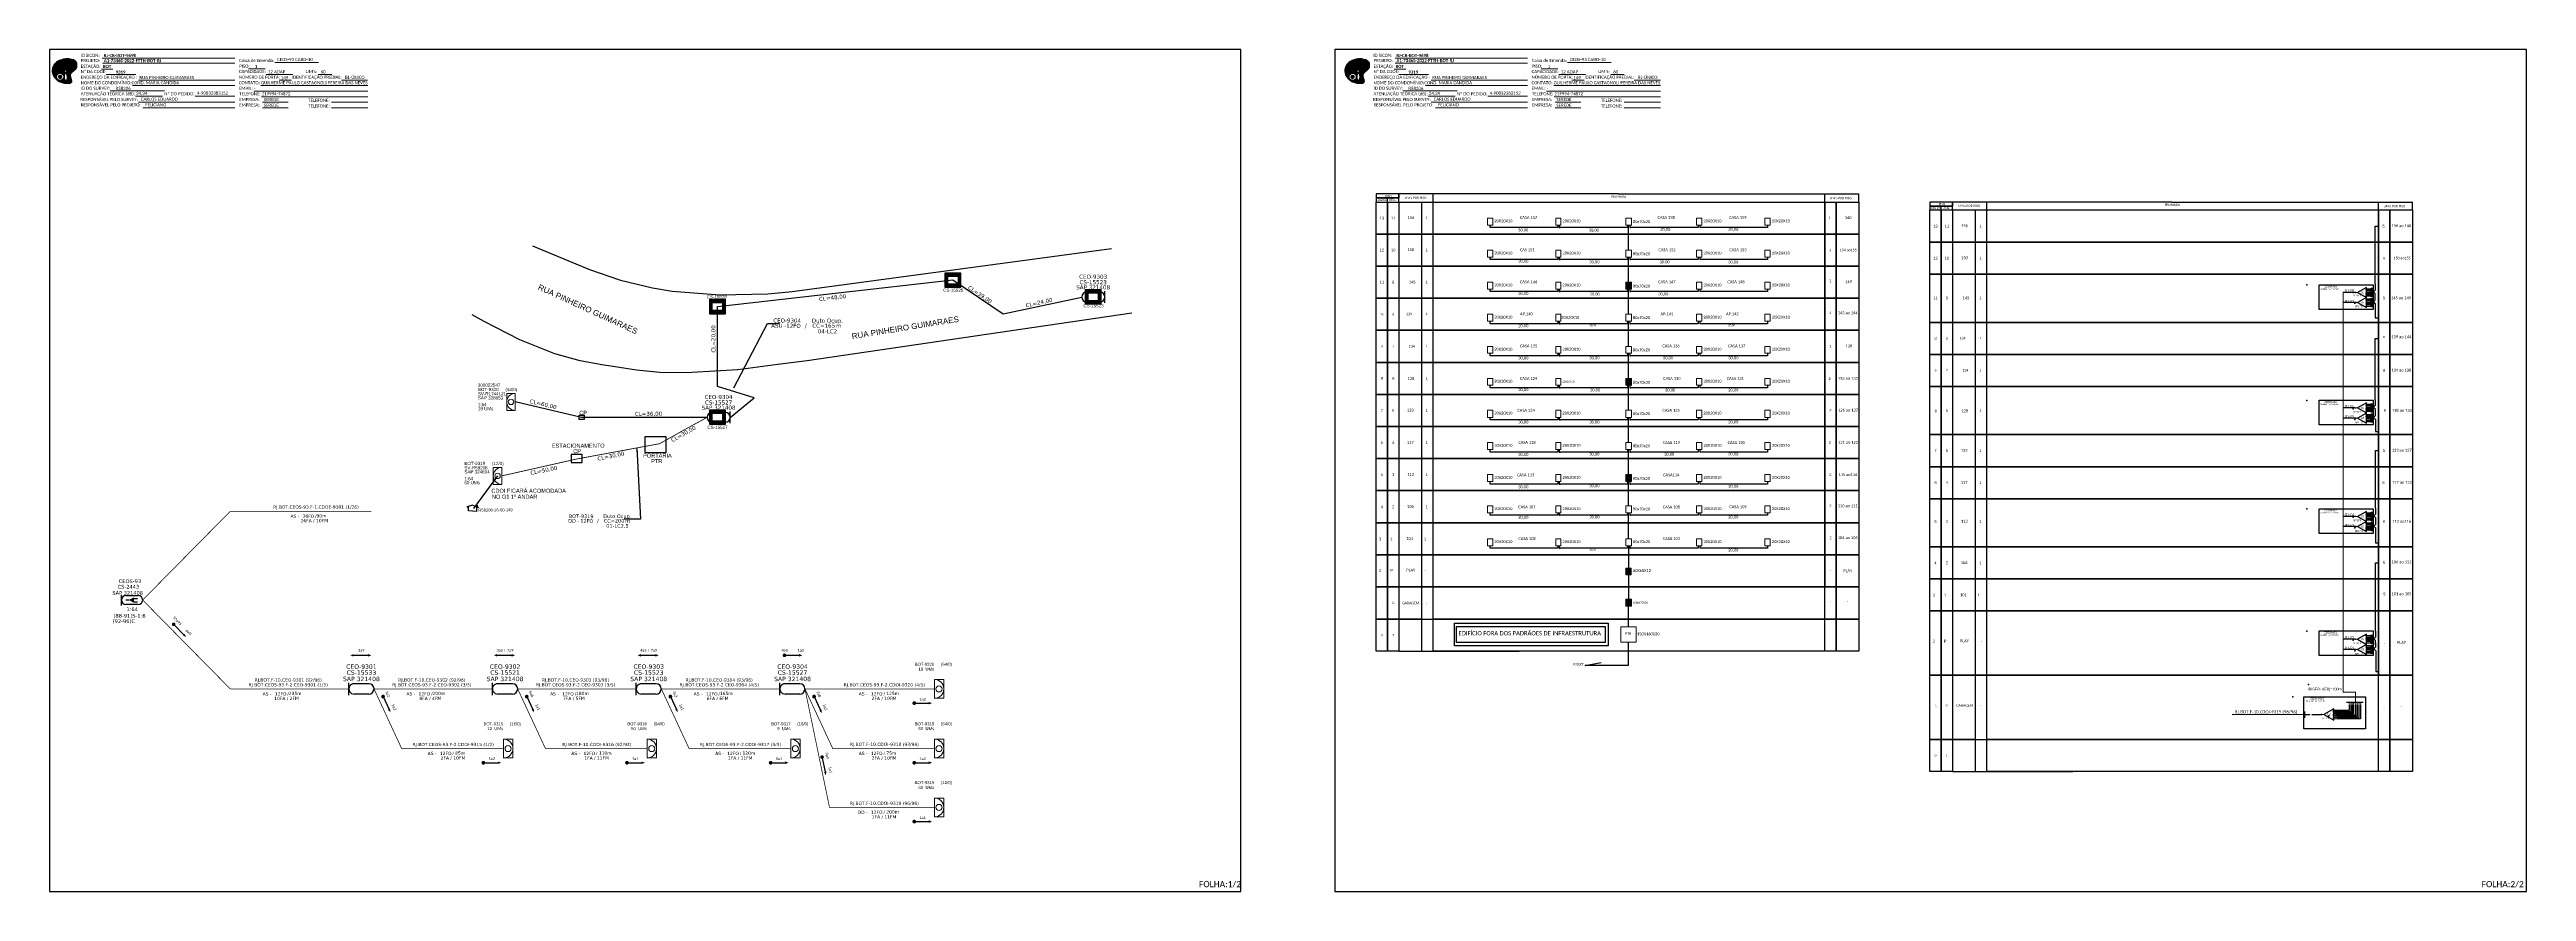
# Model space of a CAD drawing. Header units: metres. Extents: x 0 to 1748, y 0 to 594.
import ezdxf
from ezdxf.enums import TextEntityAlignment as Align

# ---------------------------------------------------------------- set-up
doc = ezdxf.new("R2010")
doc.units = ezdxf.units.M
for name, color, linetype in [('10.1-Caixas Subterrâneas', 5, 'Continuous'), ('20.4-CEOS', 1, 'Continuous'), ('20.5-CEO', 1, 'Continuous'), ('CABO OPTICO EXISTENTE', 5, 'Continuous'), ('CAP a instalar', 1, 'Continuous'), ('CD de instalação futura', 8, 'Continuous'), ('celulas gpon', 7, 'Continuous'), ('label_cabos', 7, 'Continuous'), ('QUADRA', 7, 'Continuous'), ('SETA', 7, 'Continuous'), ('surveys', 7, 'Continuous'), ('surveys legendas', 7, 'Continuous')]:
    doc.layers.add(name, color=color, linetype=linetype)
for name, color, linetype, lineweight in [("20.0-LEGENDA DOS CDO'S", 1, 'Continuous', 0), ('20.1-CDO_INTERIOR', 1, 'Continuous', 0), ('40.1-ETIQUETAS', 1, 'Continuous', 20), ('Segmento Logradouro Texto', 251, 'Continuous', 0)]:
    doc.layers.add(name, color=color, linetype=linetype, lineweight=lineweight)
doc.styles.add('ARIAL', font='arial.ttf')
doc.styles.add('DIGICADE', font='arial.ttf')
doc.styles.add('siredit', font='verdana.ttf')
doc.styles.get("Standard").update_dxf_attribs({"font": 'arial.ttf'})
doc.styles.add('WMF-Calibri0', font='calibri.ttf')
doc.styles.add('WMF-Calibri1', font='calibrib.ttf')
doc.linetypes.add('FENCELINE1', pattern='A,0.25,-0.1,[133,ltypeshp.shx,S=0.1,R=0,X=-0.1,Y=0],-0.1,1', length=1.45)
doc.dimstyles.get("Standard").update_dxf_attribs({"dimtxt": 0.18, "dimasz": 0.18, "dimexe": 0.18, "dimexo": 0.0625, "dimgap": 0.09, "dimtad": 0, "dimtih": 1, "dimtoh": 1, "dimdec": 4, "dimzin": 0, "dimdsep": 46, "dimtxsty": 'Standard', "dimcen": 0.09, "dimadec": 0, "dimazin": 0, "dimtfac": 1, "dimtdec": 4, "dimtofl": 0, "dimtmove": 0, "dimatfit": 3, "dimfxl": 0, "dimtolj": 1, "dimtzin": 0, "dimarcsym": 0})
pattern_1 = [(60, (-1296.56185, -9.3935), (-0.68740766, 0.396875), [])]

# ---------------------------------------------------------------- blocks, each defined once
blk = doc.blocks.new('OI')
h = blk.add_hatch(color=40)
edge = h.paths.add_edge_path()
edge.add_spline(control_points=[(4.4, -0.7), (3.9, -1), (3.3, -1.5), (2.8, -2.6), (2.9, -3.5), (3.1, -4.3), (3.3, -4.9), (3.4, -5.4), (3.4, -5.9), (3.2, -6.4), (2.5, -6.6), (1.7, -6.6), (0.6, -6.7), (-0.6, -6.4), (-1.6, -6.1), (-2.8, -5.6), (-3.9, -4.8), (-4.9, -3.7), (-5.3, -2.6), (-5.6, -1.9), (-5.8, -1), (-5.7, 0.5), (-5.1, 2), (-4.1, 3), (-3.3, 3.6), (-2.4, 4.2), (-1.4, 4.4), (-0.6, 4.7), (0.8, 4.9), (2.2, 5), (3.8, 4.6), (4.7, 4.2), (5.4, 3.7), (5.8, 3), (6, 2.2), (6, 1.5), (5.7, 0.6), (5.3, 0.1), (4.9, -0.4), (4.5, -0.6), (4.4, -0.7)], knot_values=[0, 0, 0, 0, 1.60434, 2.417191, 3.427595, 4.282808, 4.776746, 5.304182, 5.888771, 6.258406, 6.858137, 7.79129, 8.986195, 10.124242, 11.187857, 12.242908, 13.953784, 15.414161, 16.515391, 17.349188, 17.675853, 19.552021, 21.515531, 22.568638, 23.63245, 24.621084, 25.782718, 26.745347, 27.142653, 29.870543, 31.004649, 31.921532, 32.709589, 33.801391, 34.042471, 35.192333, 35.971461, 36.628871, 37.254359, 37.836911, 37.836911, 37.836911, 37.836911], degree=3, periodic=0)
h.paths.add_polyline_path([(1.1, -0.9, -1), (0, -0.9, -1)], flags=16)
edge = h.paths.add_edge_path(flags=16)
edge.add_ellipse((0.6, -3.6), major_axis=(-0.02, 1.71), ratio=0.361305, start_angle=0, end_angle=360)
h.paths.add_polyline_path([(-0.4, -3.6, -1), (-3.8, -3.6, -1)], flags=16)
edge = h.paths.add_edge_path(flags=0)
edge.add_ellipse((-2.1, -3.6), major_axis=(0, 0.885), ratio=0.758294, start_angle=0, end_angle=360)
at = {"color": 40}
for centre, radius in [((-2.1, -3.6), 1.72), ((0.5, -0.9), 0.587)]:
    blk.add_circle(centre, radius, dxfattribs=at)
blk.add_ellipse((-2.1, -3.6), major_axis=(0, 0.885), ratio=0.758294, start_param=-3.141592653589792, end_param=3.141592653589792, dxfattribs=at)
blk.add_ellipse((0.6, -3.6), major_axis=(-0.02, 1.71), ratio=0.361305, dxfattribs=at)
at = {"color": 40, "start_tangent": (-0.800898, -0.598801), "end_tangent": (-0.800898, -0.598801)}
blk.add_spline([(4.4, -0.7), (3.2, -1.8), (2.9, -2.5), (2.9, -3.5), (3.1, -4.4), (3.3, -4.8), (3.4, -5.4), (3.4, -6), (3.2, -6.3), (2.7, -6.5), (1.7, -6.6), (0.5, -6.6), (-0.6, -6.4), (-1.6, -6.1), (-2.6, -5.7), (-3.9, -4.7), (-4.9, -3.6), (-5.4, -2.6), (-5.6, -1.8), (-5.7, -1.5), (-5.6, 0.4), (-4.8, 2.2), (-4.1, 3), (-3.3, 3.6), (-2.4, 4.1), (-1.3, 4.5), (-0.4, 4.7), (0, 4.8), (2.7, 4.8), (3.8, 4.5), (4.7, 4.2), (5.3, 3.7), (5.9, 2.7), (5.9, 2.5), (5.9, 1.3), (5.7, 0.6), (5.3, 0.1), (4.8, -0.4), (4.4, -0.7)], degree=3, dxfattribs=at)
blk = doc.blocks.new('SURVEY_SURVEY')
for p, q in [((-0.000014, 0.0000127), (-0.0000266, 0.000009)), ((-0.0000266, 0.000009), (-0.0000226, 0.000009)), ((-0.0000226, 0), (-0.0000226, 0.000009)), ((-0.0000054, 0), (-0.0000226, 0)), ((-0.000014, 0.0000127), (-0.0000014, 0.000009)), ((-0.0000055, 0.0000132), (-0.0000042, 0.0000132)), ((-0.0000055, 0.0000103), (-0.0000055, 0.0000132)), ((-0.0000014, 0.000009), (-0.0000054, 0.000009)), ((-0.0000054, 0.000009), (-0.0000054, 0)), ((-0.0000042, 0.0000132), (-0.0000042, 0.0000099))]:
    blk.add_line(p, q)
blk = doc.blocks.new('Inst CDOI-64')
at = {"layer": '20.1-CDO_INTERIOR', "color": 1, "lineweight": 18}
blk.add_lwpolyline([(-2.12, -2.13), (-2.12, 2.12), (0, 2.12), (0.01, -2.13)], close=True, dxfattribs=at)
blk.add_circle((-1.06, 0), 0.68, dxfattribs=at)
blk.add_arc((0.01, 0), 2.13, 90.02759, 270.02759, dxfattribs=at)
at = {"layer": "20.0-LEGENDA DOS CDO'S", "style": 'ARIAL'}
for tag, p, rotation in [('SAP', (-9.3, 0.61), 359.97241), ('SURVEY', (-9.3, 1.6), 359.97241), ('FID', (-9.3, 2.69), 0.11799), ('1:XX', (-9.31, -1.08), 359.97241), ('UMS', (-9.31, -2.09), 359.97241)]:
    blk.add_attdef(tag, p, '', height=0.8, rotation=rotation, dxfattribs=at)
at = {"layer": "20.0-LEGENDA DOS CDO'S"}
for tag, p, style, flags in [('ID_ATIVIDADE', (-9.3, 3.78), 'ARIAL', 3), ('FATOR', (-1.5, 3.78), 'ARIAL', 1), ('QTDE', (-9.18, -3.66), 'DIGICADE', 3)]:
    blk.add_attdef(tag, p, '', height=0.8, rotation=0.11799, dxfattribs=dict(at, style=style, flags=flags))
at = {"layer": "20.0-LEGENDA DOS CDO'S", "style": 'ARIAL'}
blk.add_attdef('FIBRAS_UTILIZADAS', text='', height=0.8, rotation=359.97241, dxfattribs=at).set_placement((-0.99, 2.69), align=Align.CENTER)
blk = doc.blocks.new('*X7')
at = {"color": 0, "linetype": 'Continuous'}
for p, q in [((-1.25, 0.34099), (-0.49099, 1.1)), ((-1.25, 0.517767), (-0.667767, 1.1)), ((-1.25, 0.694544), (-0.844544, 1.1)), ((-1.25, 0.87132), (-1.02132, 1.1)), ((-1.25, 1.048097), (-1.198097, 1.1)), ((-1.25, 0.164214), (-0.8035, 0.610714)), ((-1.25, -0.012563), (-0.8035, 0.433937)), ((-1.25, -0.18934), (-0.8035, 0.25716)), ((-1.25, -0.366117), (-0.8035, 0.080383)), ((-0.789214, 0.625), (-0.314214, 1.1)), ((-0.612437, 0.625), (-0.137437, 1.1)), ((-0.43566, 0.625), (0.03934, 1.1)), ((-0.258883, 0.625), (0.216117, 1.1)), ((-0.082107, 0.625), (0.392893, 1.1)), ((0.09467, 0.625), (0.56967, 1.1)), ((0.271447, 0.625), (0.746447, 1.1)), ((0.448223, 0.625), (0.923223, 1.1)), ((0.625, 0.625), (1.1, 1.1)), ((0.801777, 0.625), (1.25, 1.073223)), ((0.8035, 0.449947), (1.25, 0.896447)), ((0.8035, 0.27317), (1.25, 0.71967)), ((0.8035, 0.096393), (1.25, 0.542893)), ((0.8035, -0.080383), (1.25, 0.366117)), ((0.8035, -0.25716), (1.25, 0.18934)), ((0.8035, -0.433937), (1.25, 0.012563)), ((-1.25, -0.542893), (-0.8035, -0.096393)), ((-1.25, -0.71967), (-0.8035, -0.27317)), ((-1.25, -0.896447), (-0.8035, -0.449947)), ((-1.25, -1.073223), (-0.801777, -0.625)), ((-1.1, -1.1), (-0.625, -0.625)), ((-0.923223, -1.1), (-0.448223, -0.625)), ((-0.746447, -1.1), (-0.271447, -0.625)), ((-0.56967, -1.1), (-0.09467, -0.625)), ((-0.392893, -1.1), (0.082107, -0.625)), ((-0.216117, -1.1), (0.258883, -0.625)), ((-0.03934, -1.1), (0.43566, -0.625)), ((0.137437, -1.1), (0.612437, -0.625)), ((0.314214, -1.1), (0.789214, -0.625)), ((0.49099, -1.1), (1.25, -0.34099)), ((0.667767, -1.1), (1.25, -0.517767)), ((0.8035, -0.610714), (1.25, -0.164214)), ((0.844544, -1.1), (1.25, -0.694544)), ((1.02132, -1.1), (1.25, -0.87132)), ((1.198097, -1.1), (1.25, -1.048097))]:
    blk.add_line(p, q, dxfattribs=at)
blk = doc.blocks.new('MANHOLE_MQ')
at = {"color": 0, "linetype": 'Continuous'}
for p, q in [((0.0000062, 0.0000057), (-0.0000063, 0.0000057)), ((-0.0000063, 0.0000057), (-0.0000063, -0.0000053)), ((-0.000004, 0.0000033), (0.000004, 0.0000033)), ((-0.000004, -0.0000029), (-0.000004, 0.0000033)), ((0.000004, 0.0000033), (0.000004, -0.0000029)), ((0.0000062, -0.0000053), (0.0000062, 0.0000057)), ((-0.0000063, -0.0000053), (0.0000062, -0.0000053)), ((0.000004, -0.0000029), (-0.000004, -0.0000029)), ((0.000004, -0.0000029), (0.000004, -0.0000029))]:
    blk.add_line(p, q, dxfattribs=at)
at = {"color": 0, "linetype": 'Continuous', "xscale": 5e-06, "yscale": 5e-06, "zscale": 1e-05}
blk.add_blockref('*X7', (0, 0.0000002), dxfattribs=at)
blk = doc.blocks.new('MHMZ')
at = {"color": 0}
for p, q in [((-0.0000059, 0.0000052), (0.0000066, 0.0000052)), ((-0.0000059, -0.0000055), (-0.0000059, 0.0000052)), ((0.0000066, 0.0000052), (0.0000066, -0.0000055)), ((0.0000066, -0.0000055), (-0.0000059, -0.0000055))]:
    blk.add_line(p, q, dxfattribs=at)
blk = doc.blocks.new('Inst CB DT OCUP CFOA-SM-ASU-120-S-12')
at = {"layer": 'label_cabos', "color": 0, "style": 'siredit'}
for tag, flags, p in [('ID_ATIVIDADE', 3, (1.31, 2.67)), ('FATOR', 1, (11.56, 2.55))]:
    blk.add_attdef(tag, text='', height=1, rotation=359.69001, dxfattribs=dict(at, flags=flags)).set_placement(p, align=Align.MIDDLE_CENTER)
for tag, p in [('TIPO_CABO', (1.26, 0)), ('DESTINO_CABO', (3.13, 1.26)), ('CABO', (4.69, -0.05)), ('/', (7.71, -0.05)), ('LANCE', (10.91, 0)), ('TIPO_CABO', (13.11, 1.24)), ('UND', (15.96, 0)), ('FID', (13.15, -1.41))]:
    blk.add_attdef(tag, text='', height=1, rotation=359.69001, dxfattribs=at).set_placement(p, align=Align.MIDDLE_CENTER)
blk.add_attdef('QTDE', (12.43, -0.47), '', height=1, rotation=359.69001, dxfattribs=at)
blk = doc.blocks.new('ETIQUETA_RS5F')
at = {"layer": '40.1-ETIQUETAS', "color": 0, "style": 'siredit'}
blk.add_text('/', height=1.5, dxfattribs=at).set_placement((1.5, -2), align=Align.MIDDLE_RIGHT)
for tag, p in [('ETIQUETA_R_SECUNDARIA', (1.2, 2.1)), ('ETIQUETA_R_PRIMARIA', (1.2, 4.1)), ('F_ATIVAS/F_MORTAS', (1.1, -4.2))]:
    blk.add_attdef(tag, text='', height=1.5, dxfattribs=at).set_placement(p, align=Align.MIDDLE_CENTER)
for tag, p in [('TIPO_CABO', (-6.6, -2.1)), ('CAP_CABO', (0.4, -2.1))]:
    blk.add_attdef(tag, text='', height=1.5, dxfattribs=at).set_placement(p, align=Align.MIDDLE_RIGHT)
for tag, p in [('FUSÃO_1', (0.8, -8.4)), ('FUSÃO_2', (0.8, -10.6)), ('FUSÃO_3', (0.8, -12.9)), ('FUSÃO_4', (0.8, -15.1)), ('FUSÃO_5', (0.8, -17.2))]:
    blk.add_attdef(tag, text='', height=1.5, dxfattribs=at).set_placement(p, align=Align.CENTER)
blk.add_attdef('METROS', text='', height=1.5, dxfattribs=at).set_placement((2.1, -2), align=Align.MIDDLE_LEFT)
blk = doc.blocks.new('CDOI_INT')
at = {"layer": '20.1-CDO_INTERIOR', "color": 0, "lineweight": 18}
blk.add_lwpolyline([(4.2, -4.2), (4.2, 4.2), (0, 4.2), (0, -4.2)], close=True, dxfattribs=at)
blk.add_circle((2.1, 0), 1.36, dxfattribs=at)
blk.add_arc((0, 0), 4.25, 270, 90, dxfattribs=at)
at = {"layer": "20.0-LEGENDA DOS CDO'S", "color": 0, "style": 'ARIAL'}
for tag, p in [('CDO_N', (-0.1, 10.4)), ('SPLITER_1', (21.2, 10.4)), ('SURVEY', (-0.1, 8.2)), ('SAP', (-0.1, 6.2)), ('SPLITER_2', (21.2, 8.7)), ('1:XX', (5.9, -2.2)), ('UMS', (5.9, -4.2))]:
    blk.add_attdef(tag, p, '', height=1.36, dxfattribs=at)
blk.add_attdef('FIBRAS_UTILIZADAS', text='', height=1.36, dxfattribs=at).set_placement((15.3, 10.4), align=Align.CENTER)
blk = doc.blocks.new('CEOS_UN_SC')
at = {"layer": '20.4-CEOS', "color": 0}
for p, q in [((-9.1, 2.4), (-2.4, 2.4)), ((-2.4, -2.4), (-9.1, -2.4))]:
    blk.add_line(p, q, dxfattribs=at)
for points in [[(-11.5, -2.9), (-11.5, 2.9)], [(-7.6, 0), (-9.2, 0)], [(-5, 0.9), (-2.9, 0.9)], [(-5, -1), (-2.9, -1)]]:
    blk.add_lwpolyline(points, dxfattribs=at)
blk.add_lwpolyline([(-7.6, 0, 0, 2.95, 0), (-4.8, 0, 2.95, 2.95, 0)], format="xyseb", dxfattribs=at)
for centre, start, end in [((-9.1, 0), 90, 270), ((-2.4, 0), 270, 90)]:
    blk.add_arc(centre, 2.39, start, end, dxfattribs=at)
at = {"layer": '20.4-CEOS', "color": 7, "style": 'siredit'}
for tag, height, p in [('TIPO?', 2, (-8.2, 3.9)), ('LOCAL?', 2.03, (-5.7, 7.3)), ('NOME?', 2.03, (-5.7, 10.3))]:
    blk.add_attdef(tag, text='', height=height, dxfattribs=at).set_placement(p, align=Align.MIDDLE_CENTER)
for tag, p in [('RACIO_SPLITAGEM', (-5.7, -4)), ('FIBRAS_RESERVA', (-5.7, -7.5))]:
    blk.add_attdef(tag, text='', height=2.03, dxfattribs=at).set_placement(p, align=Align.TOP_CENTER)
blk = doc.blocks.new('A$C415C251F')
at = {"color": 3}
blk.add_point((0, 0), dxfattribs=at)
blk = doc.blocks.new('LEG_CDOIA8_C-SPLT_ESQ')
at = {"color": 3, "extrusion": (0, 0, -1), "xscale": -1, "zscale": -1}
blk.add_blockref('A$C415C251F', (0, 0), dxfattribs=at)
at = {"style": 'ARIAL', "flags": 4}
blk.add_attdef('SPLITAGEM', text='', height=1.5, dxfattribs=at).set_placement((18.6, -12.6), align=Align.CENTER)
at = {"color": 1, "style": 'WMF-Calibri0', "flags": 4}
blk.add_attdef('MODELO', text='', height=1.5, dxfattribs=at).set_placement((22.5, -4.5), align=Align.CENTER)
blk.add_attdef('CDO', (21.4, -2.6), '', height=2, dxfattribs=at)
blk = doc.blocks.new('SPLITTER_')
blk.add_point((0, 0))
at = {"style": 'ARIAL', "flags": 4}
blk.add_attdef('SPLT', (0, -3.3), '', height=1.5, dxfattribs=at)
blk = doc.blocks.new('SPLT_1-8_SC-APC')
at = {"color": 1, "lineweight": 0}
blk.add_lwpolyline([(-17, -7.5), (-19.3, -7.5)], dxfattribs=at)
at = {"color": 1}
blk.add_lwpolyline([(-7.4, -2.1), (-17, -7.5), (-7.4, -13), (-7.4, -2.1)], dxfattribs=at)
at = {"color": 3, "lineweight": 0}
for points in [[(-3, -3.5), (-7.4, -3.5)], [(-7.4, -4.7), (-3, -4.7)], [(-7.4, -5.8), (-3, -5.8)], [(-7.4, -7), (-3, -7)], [(-7.4, -8.1), (-3, -8.1)], [(-7.4, -9.3), (-3, -9.3)], [(-7.4, -10.4), (-3, -10.4)], [(-7.4, -11.6), (-3, -11.6)], [(-2.4, -3), (-2.4, -4)], [(-2.4, -3), (0, -3)], [(-2.4, -4), (0, -4)], [(-2.4, -4.2), (-2.4, -5.2)], [(-2.4, -4.2), (0, -4.2)], [(-2.4, -5.2), (0, -5.2)], [(-2.4, -5.3), (-2.4, -6.3)], [(-2.4, -5.3), (0, -5.3)], [(-2.4, -6.3), (0, -6.3)], [(-2.4, -6.5), (-2.4, -7.5)], [(-2.4, -6.5), (0, -6.5)], [(-2.4, -7.5), (0, -7.5)], [(-2.4, -7.6), (-2.4, -8.6)], [(-2.4, -7.6), (0, -7.6)], [(-2.4, -8.6), (0, -8.6)], [(-2.4, -8.8), (-2.4, -9.8)], [(-2.4, -8.8), (0, -8.8)], [(-2.4, -9.8), (0, -9.8)], [(-2.4, -9.9), (-2.4, -10.9)], [(-2.4, -9.9), (0, -9.9)], [(-2.4, -10.9), (0, -10.9)], [(-2.4, -11.1), (-2.4, -12.1)], [(-2.4, -11.1), (0, -11.1)], [(-2.4, -12.1), (0, -12.1)]]:
    blk.add_lwpolyline(points, dxfattribs=at)
for points in [[(-3, -3.2), (-2.4, -3.2), (-2.4, -3.8), (-3, -3.8)], [(-3, -4.4), (-2.4, -4.4), (-2.4, -5), (-3, -5)], [(-3, -5.5), (-2.4, -5.5), (-2.4, -6.1), (-3, -6.1)], [(-3, -6.7), (-2.4, -6.7), (-2.4, -7.3), (-3, -7.3)], [(-3, -7.8), (-2.4, -7.8), (-2.4, -8.4), (-3, -8.4)], [(-3, -9), (-2.4, -9), (-2.4, -9.6), (-3, -9.6)], [(-3, -10.1), (-2.4, -10.1), (-2.4, -10.7), (-3, -10.7)], [(-3, -11.3), (-2.4, -11.3), (-2.4, -11.9), (-3, -11.9)]]:
    blk.add_lwpolyline(points, close=True, dxfattribs=at)
at = {"color": 1, "style": 'ARIAL'}
for s, height, p in [('1:8', 2, (-13.9, -8.4)), ('S1', 0.75, (-8.7, -3.8)), ('S2', 0.75, (-8.7, -5)), ('S3', 0.75, (-8.7, -6.2)), ('S4', 0.75, (-8.7, -7.4)), ('S5', 0.75, (-8.7, -8.6)), ('S6', 0.75, (-8.7, -9.7)), ('S7', 0.75, (-8.7, -10.8)), ('S8', 0.75, (-8.7, -11.9))]:
    blk.add_text(s, height=height, dxfattribs=at).set_placement(p)

msp = doc.modelspace()

# ---------------------------------------------------------------- hatches: boundary and pattern name
h = msp.add_hatch()
h.set_pattern_fill('ANSI31', color=256, scale=0.25, angle=15, style=0)
h.set_pattern_definition(pattern_1)
h.paths.add_polyline_path([(1114.7, 429.8), (1112.8, 429.8), (1112.8, 424.9), (1116.6, 424.9), (1116.6, 429.8)])
h = msp.add_hatch(color=3)
h.dxf.hatch_style = 1
edge = h.paths.add_edge_path()
edge.add_arc((1627.7, 422.5), 0.221, 0, 360)
h = msp.add_hatch(color=3)
h.dxf.hatch_style = 1
edge = h.paths.add_edge_path()
edge.add_arc((1627.9, 415.4), 0.221, 0, 360)
h = msp.add_hatch()
h.set_pattern_fill('ANSI31', color=1, scale=0.25, angle=15, style=0)
h.set_pattern_definition(pattern_1)
h.paths.add_polyline_path([(1114.7, 361.9), (1112.8, 361.9), (1112.8, 357), (1116.6, 357), (1116.6, 361.9)])
h = msp.add_hatch(color=3)
h.dxf.hatch_style = 1
edge = h.paths.add_edge_path()
edge.add_arc((1627.7, 341), 0.221, 0, 360)
h = msp.add_hatch(color=3)
h.dxf.hatch_style = 1
edge = h.paths.add_edge_path()
edge.add_arc((1627.9, 333.9), 0.221, 0, 360)
h = msp.add_hatch()
h.set_pattern_fill('ANSI31', color=1, scale=0.25, angle=15, style=0)
h.set_pattern_definition(pattern_1)
h.paths.add_polyline_path([(1114.7, 294), (1112.8, 294), (1112.8, 289.1), (1116.6, 289.1), (1116.6, 294)])
h = msp.add_hatch(color=3)
h.dxf.hatch_style = 1
edge = h.paths.add_edge_path()
edge.add_arc((1627.7, 264.5), 0.221, 0, 360)
h = msp.add_hatch(color=3)
h.dxf.hatch_style = 1
edge = h.paths.add_edge_path()
edge.add_arc((1627.9, 257.4), 0.221, 0, 360)
h = msp.add_hatch()
h.set_pattern_fill('ANSI31', color=1, scale=0.25, angle=15, style=0)
h.set_pattern_definition([(60, (-20.4838, -56.2267), (-0.68740766, 0.396875), [])])
h.paths.add_polyline_path([(1114.6, 228.1), (1112.7, 228.1), (1112.7, 223.2), (1116.5, 223.2), (1116.5, 228.1)])
h = msp.add_hatch()
h.set_pattern_fill('ANSI31', color=1, scale=0.25, angle=15, style=0)
h.set_pattern_definition([(60, (-20.4178, -58.2666), (-0.68740766, 0.396875), [])])
h.paths.add_polyline_path([(1114.7, 206), (1112.8, 206), (1112.8, 201.1), (1116.6, 201.1), (1116.6, 206)])
h.paths.add_polyline_path([(1113.6, 202.9), (1116.2, 202.9), (1116.2, 204.9), (1113.6, 204.9)], flags=24)
h = msp.add_hatch(color=3)
h.dxf.hatch_style = 1
edge = h.paths.add_edge_path()
edge.add_arc((1627.7, 177.8), 0.221, 0, 360)
h = msp.add_hatch(color=3)
h.dxf.hatch_style = 1
edge = h.paths.add_edge_path()
edge.add_arc((1627.9, 170.7), 0.221, 0, 360)
h = msp.add_hatch(color=3)
h.dxf.hatch_style = 1
edge = h.paths.add_edge_path()
edge.add_arc((1603.8, 124.7), 0.233, 0, 360)
h = msp.add_hatch(color=3)
h.dxf.hatch_style = 1
edge = h.paths.add_edge_path()
edge.add_arc((1603.8, 124.7), 0.186, 0, 360)
h = msp.add_hatch(color=3)
h.dxf.hatch_style = 1
edge = h.paths.add_edge_path()
edge.add_arc((1613, 127.7), 0.176, 0, 360)
h = msp.add_hatch(color=3)
h.dxf.hatch_style = 1
edge = h.paths.add_edge_path()
edge.add_arc((1613.4, 126.8), 0.176, 0, 360)
h = msp.add_hatch(color=3)
h.dxf.hatch_style = 1
edge = h.paths.add_edge_path()
edge.add_arc((1613.8, 126), 0.176, 0, 360)
h = msp.add_hatch(color=3)
h.dxf.hatch_style = 1
edge = h.paths.add_edge_path()
edge.add_arc((1614.1, 125.2), 0.176, 0, 360)
h = msp.add_hatch(color=3)
h.dxf.hatch_style = 1
edge = h.paths.add_edge_path()
edge.add_arc((1614.5, 124.3), 0.176, 0, 360)
h = msp.add_hatch(color=3)
h.dxf.hatch_style = 1
edge = h.paths.add_edge_path()
edge.add_arc((1614.8, 123.5), 0.176, 0, 360)
h = msp.add_hatch(color=3)
h.dxf.hatch_style = 1
edge = h.paths.add_edge_path()
edge.add_arc((1615.2, 122.6), 0.176, 0, 360)
h = msp.add_hatch(color=3)
h.dxf.hatch_style = 1
edge = h.paths.add_edge_path()
edge.add_arc((1615.6, 121.8), 0.176, 0, 360)

# ---------------------------------------------------------------- linework, layer by layer
for p, q in [((952.5, 492), (952.5, 492)), ((952.5, 492), (952.5, 489.2)), ((1107.2, 492), (952.5, 492)), ((952.5, 492), (952.5, 492)), ((952.5, 492), (952.5, 489.2)), ((1107.2, 492), (952.5, 492)), ((1253.2, 486.3), (1253.2, 492)), ((1253.2, 486.3), (1253.2, 492)), ((952.5, 486.3), (1015, 486.3)), ((952.5, 486.3), (1015, 486.3)), ((1015, 486.3), (1104.6, 486.3)), ((1015, 486.3), (1105.7, 486.3)), ((1105.7, 486.3), (1106.6, 486.3)), ((1253.2, 486.3), (1277.2, 486.3)), ((1253.2, 486.3), (1277.2, 486.3)), ((1343.3, 486.3), (1343.3, 486.3)), ((1343.3, 486.3), (1343.3, 483.5)), ((1498.1, 486.3), (1343.3, 486.3)), ((1343.3, 486.3), (1343.3, 486.3)), ((1343.3, 486.3), (1343.3, 483.5)), ((1498.1, 486.3), (1343.3, 486.3)), ((1343.3, 480.7), (1405.8, 480.7)), ((1343.3, 480.7), (1405.8, 480.7)), ((1405.8, 480.7), (1495.4, 480.7)), ((1405.8, 480.7), (1496.5, 480.7)), ((1496.5, 480.7), (1497.4, 480.7)), ((1644.1, 480.7), (1644.1, 486.3)), ((1644.1, 480.7), (1644.1, 486.3)), ((1644.1, 480.7), (1668.1, 480.7)), ((1644.1, 480.7), (1668.1, 480.7)), ((952.5, 463.7), (1015, 463.7)), ((952.5, 463.7), (1015, 463.7)), ((1015, 463.7), (1104.6, 463.7)), ((1015, 463.7), (1105.7, 463.7)), ((1105.7, 463.7), (1106.6, 463.7)), ((1253.2, 463.7), (1277.2, 463.7)), ((1253.2, 463.7), (1277.2, 463.7)), ((1343.3, 458), (1405.8, 458)), ((1343.3, 458), (1405.8, 458)), ((1644.1, 458), (1668.1, 458)), ((1644.1, 458), (1668.1, 458)), ((952.5, 441.1), (1015, 441.1)), ((952.5, 441.1), (1015, 441.1)), ((1015, 441.1), (1104.6, 441.1)), ((1015, 441.1), (1105.7, 441.1)), ((1105.7, 441.1), (1106.6, 441.1)), ((1253.2, 441.1), (1277.2, 441.1)), ((1253.2, 441.1), (1277.2, 441.1)), ((1343.3, 435.4), (1405.8, 435.4)), ((1343.3, 435.4), (1405.8, 435.4)), ((1644.1, 435.4), (1668.1, 435.4)), ((1644.1, 435.4), (1668.1, 435.4)), ((952.5, 418.4), (1015, 418.4)), ((952.5, 418.4), (1015, 418.4)), ((1015, 418.4), (1104.6, 418.4)), ((1015, 418.4), (1105.7, 418.4)), ((1105.7, 418.4), (1106.6, 418.4)), ((1253.2, 418.4), (1277.2, 418.4)), ((1253.2, 418.4), (1277.2, 418.4)), ((952.5, 395.8), (1015, 395.8)), ((952.5, 395.8), (1015, 395.8)), ((1015, 395.8), (1104.6, 395.8)), ((1015, 395.8), (1105.7, 395.8)), ((1105.7, 395.8), (1106.6, 395.8)), ((1253.2, 395.8), (1277.2, 395.8)), ((1253.2, 395.8), (1277.2, 395.8)), ((1343.3, 401.4), (1405.8, 401.4)), ((1343.3, 401.4), (1405.8, 401.4)), ((1644.1, 401.4), (1668.1, 401.4)), ((1644.1, 401.4), (1668.1, 401.4)), ((952.5, 373.2), (1015, 373.2)), ((952.5, 373.2), (1015, 373.2)), ((1015, 373.2), (1104.6, 373.2)), ((1015, 373.2), (1105.7, 373.2)), ((1253.2, 373.2), (1277.2, 373.2)), ((1253.2, 373.2), (1277.2, 373.2)), ((1343.3, 378.8), (1405.8, 378.8)), ((1343.3, 378.8), (1405.8, 378.8)), ((1644.1, 378.8), (1668.1, 378.8)), ((1644.1, 378.8), (1668.1, 378.8)), ((952.5, 350.5), (1015, 350.5)), ((952.5, 350.5), (1015, 350.5)), ((1015, 350.5), (1104.6, 350.5)), ((1015, 350.5), (1105.7, 350.5)), ((1253.2, 350.5), (1277.2, 350.5)), ((1253.2, 350.5), (1277.2, 350.5)), ((1343.3, 356.2), (1405.8, 356.2)), ((1343.3, 356.2), (1405.8, 356.2)), ((1644.1, 356.2), (1668.1, 356.2)), ((1644.1, 356.2), (1668.1, 356.2)), ((952.5, 327.9), (1015, 327.9)), ((952.5, 327.9), (1015, 327.9)), ((1015, 327.9), (1105.7, 327.9)), ((1015, 327.9), (1104.6, 327.9)), ((1253.2, 327.9), (1277.2, 327.9)), ((1253.2, 327.9), (1277.2, 327.9)), ((1343.3, 322.2), (1405.8, 322.2)), ((1343.3, 322.2), (1405.8, 322.2)), ((1644.1, 322.2), (1668.1, 322.2)), ((1644.1, 322.2), (1668.1, 322.2)), ((1343.3, 299.6), (1405.8, 299.6)), ((1343.3, 299.6), (1405.8, 299.6)), ((1644.1, 299.6), (1668.1, 299.6)), ((1644.1, 299.6), (1668.1, 299.6)), ((952.5, 282.7), (1015, 282.7)), ((952.5, 282.7), (1015, 282.7)), ((1015, 282.7), (1253.2, 282.7)), ((1015, 282.7), (1253.2, 282.7)), ((1253.2, 282.7), (1253.2, 260)), ((1253.2, 282.7), (1261.2, 282.7)), ((1253.2, 260), (1253.2, 282.7)), ((1253.2, 282.7), (1253.2, 260)), ((1253.2, 282.7), (1261.2, 282.7)), ((1253.2, 260), (1253.2, 282.7)), ((1261.2, 282.7), (1277.2, 282.7)), ((1261.2, 260), (1261.2, 282.7)), ((1261.2, 282.7), (1261.2, 260)), ((1261.2, 282.7), (1277.2, 282.7)), ((1261.2, 260), (1261.2, 282.7)), ((1261.2, 282.7), (1261.2, 260)), ((952.5, 260), (1015, 260)), ((952.5, 260), (1015, 260)), ((1015, 260), (952.5, 260)), ((1015, 260), (952.5, 260)), ((1253.2, 260), (1015, 260)), ((1253.2, 260), (1015, 260)), ((1015, 260), (1253.2, 260)), ((1015, 260), (1253.2, 260)), ((1261.2, 260), (1253.2, 260)), ((1253.2, 260), (1261.2, 260)), ((1261.2, 260), (1253.2, 260)), ((1253.2, 260), (1261.2, 260)), ((1253.2, 260), (1253.2, 237.4)), ((1253.2, 237.4), (1253.2, 260)), ((1253.2, 260), (1253.2, 237.4)), ((1253.2, 237.4), (1253.2, 260)), ((1277.2, 260), (1261.2, 260)), ((1261.2, 260), (1277.2, 260)), ((1277.2, 260), (1261.2, 260)), ((1261.2, 260), (1277.2, 260)), ((1261.2, 237.4), (1261.2, 260)), ((1261.2, 260), (1261.2, 237.4)), ((1261.2, 237.4), (1261.2, 260)), ((1261.2, 260), (1261.2, 237.4)), ((952.5, 237.4), (1015, 237.4)), ((952.5, 237.4), (1015, 237.4)), ((1015, 237.4), (952.5, 237.4)), ((1015, 237.4), (952.5, 237.4)), ((1253.2, 237.4), (1015, 237.4)), ((1253.2, 237.4), (1015, 237.4)), ((1015, 237.4), (1253.2, 237.4)), ((1015, 237.4), (1253.2, 237.4)), ((1253.2, 237.4), (1253.2, 214.8)), ((1253.2, 214.8), (1253.2, 237.4)), ((1253.2, 237.4), (1253.2, 214.8)), ((1253.2, 214.8), (1253.2, 237.4)), ((1261.2, 237.4), (1253.2, 237.4)), ((1253.2, 237.4), (1261.2, 237.4)), ((1261.2, 237.4), (1253.2, 237.4)), ((1253.2, 237.4), (1261.2, 237.4)), ((1253.2, 237.4), (1253.2, 214.8)), ((1253.2, 214.8), (1253.2, 237.4)), ((1253.2, 237.4), (1253.2, 214.8)), ((1253.2, 214.8), (1253.2, 237.4)), ((1261.2, 214.8), (1261.2, 237.4)), ((1261.2, 237.4), (1261.2, 214.8)), ((1261.2, 214.8), (1261.2, 237.4)), ((1261.2, 237.4), (1261.2, 214.8)), ((1277.2, 237.4), (1261.2, 237.4)), ((1261.2, 237.4), (1277.2, 237.4)), ((1277.2, 237.4), (1261.2, 237.4)), ((1261.2, 237.4), (1277.2, 237.4)), ((1261.2, 214.8), (1261.2, 237.4)), ((1261.2, 237.4), (1261.2, 214.8)), ((1261.2, 214.8), (1261.2, 237.4)), ((1261.2, 237.4), (1261.2, 214.8)), ((1343.3, 243), (1405.8, 243)), ((1343.3, 243), (1405.8, 243)), ((1405.8, 243), (1644.1, 243)), ((1405.8, 243), (1644.1, 243)), ((1644.1, 243), (1644.1, 220.4)), ((1644.1, 243), (1652.1, 243)), ((1644.1, 220.4), (1644.1, 243)), ((1644.1, 243), (1644.1, 220.4)), ((1644.1, 243), (1652.1, 243)), ((1644.1, 220.4), (1644.1, 243)), ((1652.1, 243), (1668.1, 243)), ((1652.1, 220.4), (1652.1, 243)), ((1652.1, 243), (1652.1, 220.4)), ((1652.1, 243), (1668.1, 243)), ((1652.1, 220.4), (1652.1, 243)), ((1652.1, 243), (1652.1, 220.4)), ((936.5, 214.8), (944.5, 214.8)), ((936.5, 192.1), (936.5, 214.8)), ((936.5, 214.8), (944.5, 214.8)), ((936.5, 192.1), (936.5, 214.8)), ((944.5, 214.8), (944.5, 192.1)), ((944.5, 214.8), (952.5, 214.8)), ((944.5, 192.1), (944.5, 214.8)), ((944.5, 214.8), (944.5, 192.1)), ((944.5, 214.8), (952.5, 214.8)), ((944.5, 192.1), (944.5, 214.8)), ((952.5, 214.8), (952.5, 192.1)), ((968.5, 214.8), (952.5, 214.8)), ((952.5, 214.8), (952.5, 192.1)), ((952.5, 214.8), (952.5, 192.1)), ((968.5, 214.8), (952.5, 214.8)), ((952.5, 214.8), (952.5, 192.1)), ((952.5, 214.8), (1015, 214.8)), ((952.5, 214.8), (1015, 214.8)), ((1015, 214.8), (952.5, 214.8)), ((1015, 214.8), (952.5, 214.8)), ((1015, 214.8), (976.5, 214.8)), ((1015, 214.8), (976.5, 214.8)), ((1253.2, 214.8), (1015, 214.8)), ((1253.2, 214.8), (1015, 214.8)), ((1253.2, 214.8), (1015, 214.8)), ((1253.2, 214.8), (1015, 214.8)), ((1015, 214.8), (1253.2, 214.8)), ((1015, 214.8), (1253.2, 214.8)), ((1261.2, 214.8), (1253.2, 214.8)), ((1261.2, 214.8), (1253.2, 214.8)), ((1261.2, 214.8), (1253.2, 214.8)), ((1253.2, 214.8), (1261.2, 214.8)), ((1261.2, 214.8), (1253.2, 214.8)), ((1253.2, 214.8), (1261.2, 214.8)), ((1277.2, 214.8), (1261.2, 214.8)), ((1277.2, 214.8), (1261.2, 214.8)), ((1277.2, 214.8), (1261.2, 214.8)), ((1261.2, 214.8), (1277.2, 214.8)), ((1277.2, 214.8), (1261.2, 214.8)), ((1261.2, 214.8), (1277.2, 214.8)), ((1343.3, 220.4), (1405.8, 220.4)), ((1343.3, 220.4), (1405.8, 220.4)), ((1405.8, 220.4), (1343.3, 220.4)), ((1405.8, 220.4), (1343.3, 220.4)), ((1644.1, 220.4), (1405.8, 220.4)), ((1644.1, 220.4), (1405.8, 220.4)), ((1405.8, 220.4), (1644.1, 220.4)), ((1405.8, 220.4), (1644.1, 220.4)), ((1652.1, 220.4), (1644.1, 220.4)), ((1644.1, 220.4), (1652.1, 220.4)), ((1652.1, 220.4), (1644.1, 220.4)), ((1644.1, 220.4), (1652.1, 220.4)), ((1644.1, 220.4), (1644.1, 197.8)), ((1644.1, 197.8), (1644.1, 220.4)), ((1644.1, 220.4), (1644.1, 197.8)), ((1644.1, 197.8), (1644.1, 220.4)), ((1668.1, 220.4), (1652.1, 220.4)), ((1652.1, 220.4), (1668.1, 220.4)), ((1668.1, 220.4), (1652.1, 220.4)), ((1652.1, 220.4), (1668.1, 220.4)), ((1652.1, 197.8), (1652.1, 220.4)), ((1652.1, 220.4), (1652.1, 197.8)), ((1652.1, 197.8), (1652.1, 220.4)), ((1652.1, 220.4), (1652.1, 197.8)), ((1343.3, 197.8), (1405.8, 197.8)), ((1343.3, 197.8), (1405.8, 197.8)), ((1405.8, 197.8), (1343.3, 197.8)), ((1405.8, 197.8), (1343.3, 197.8)), ((1644.1, 197.8), (1405.8, 197.8)), ((1644.1, 197.8), (1405.8, 197.8)), ((1405.8, 197.8), (1644.1, 197.8)), ((1405.8, 197.8), (1644.1, 197.8)), ((1644.1, 197.8), (1644.1, 152.5)), ((1644.1, 152.5), (1644.1, 197.8)), ((1644.1, 197.8), (1644.1, 152.5)), ((1644.1, 152.5), (1644.1, 197.8)), ((1652.1, 197.8), (1644.1, 197.8)), ((1644.1, 197.8), (1652.1, 197.8)), ((1652.1, 197.8), (1644.1, 197.8)), ((1644.1, 197.8), (1652.1, 197.8)), ((1644.1, 197.8), (1644.1, 152.5)), ((1644.1, 152.5), (1644.1, 197.8)), ((1644.1, 197.8), (1644.1, 152.5)), ((1644.1, 152.5), (1644.1, 197.8)), ((1652.1, 152.5), (1652.1, 197.8)), ((1652.1, 197.8), (1652.1, 152.5)), ((1652.1, 152.5), (1652.1, 197.8)), ((1652.1, 197.8), (1652.1, 152.5)), ((1668.1, 197.8), (1652.1, 197.8)), ((1652.1, 197.8), (1668.1, 197.8)), ((1668.1, 197.8), (1652.1, 197.8)), ((1652.1, 197.8), (1668.1, 197.8)), ((1652.1, 152.5), (1652.1, 197.8)), ((1652.1, 197.8), (1652.1, 152.5)), ((1652.1, 152.5), (1652.1, 197.8)), ((1652.1, 197.8), (1652.1, 152.5)), ((936.5, 192.1), (944.5, 192.1)), ((936.5, 169.5), (936.5, 192.1)), ((944.5, 192.1), (936.5, 192.1)), ((936.5, 192.1), (944.5, 192.1)), ((936.5, 169.5), (936.5, 192.1)), ((944.5, 192.1), (936.5, 192.1)), ((944.5, 192.1), (944.5, 169.5)), ((944.5, 192.1), (952.5, 192.1)), ((944.5, 169.5), (944.5, 192.1)), ((952.5, 192.1), (944.5, 192.1)), ((944.5, 192.1), (944.5, 169.5)), ((944.5, 192.1), (952.5, 192.1)), ((944.5, 169.5), (944.5, 192.1)), ((952.5, 192.1), (944.5, 192.1)), ((952.5, 192.1), (952.5, 169.5)), ((968.5, 192.1), (952.5, 192.1)), ((952.5, 192.1), (952.5, 169.5)), ((952.5, 192.1), (968.5, 192.1)), ((952.5, 192.1), (952.5, 169.5)), ((968.5, 192.1), (952.5, 192.1)), ((952.5, 192.1), (952.5, 169.5)), ((952.5, 192.1), (968.5, 192.1)), ((952.5, 169.5), (1015, 169.5)), ((952.5, 169.5), (1015, 169.5)), ((1015, 169.5), (1037.4, 169.5)), ((1015, 169.5), (1037.4, 169.5)), ((1327.3, 152.5), (1335.3, 152.5)), ((1327.3, 107.2), (1327.3, 152.5)), ((1327.3, 152.5), (1335.3, 152.5)), ((1327.3, 107.2), (1327.3, 152.5)), ((1335.3, 152.5), (1335.3, 107.2)), ((1335.3, 152.5), (1343.3, 152.5)), ((1335.3, 107.2), (1335.3, 152.5)), ((1335.3, 152.5), (1335.3, 107.2)), ((1335.3, 152.5), (1343.3, 152.5)), ((1335.3, 107.2), (1335.3, 152.5)), ((1343.3, 152.5), (1343.3, 107.2)), ((1359.3, 152.5), (1343.3, 152.5)), ((1343.3, 152.5), (1343.3, 107.2)), ((1343.3, 152.5), (1343.3, 107.2)), ((1359.3, 152.5), (1343.3, 152.5)), ((1343.3, 152.5), (1343.3, 107.2)), ((1343.3, 152.5), (1405.8, 152.5)), ((1343.3, 152.5), (1405.8, 152.5)), ((1405.8, 152.5), (1343.3, 152.5)), ((1405.8, 152.5), (1343.3, 152.5)), ((1405.8, 152.5), (1367.3, 152.5)), ((1405.8, 152.5), (1367.3, 152.5)), ((1644.1, 152.5), (1405.8, 152.5)), ((1644.1, 152.5), (1405.8, 152.5)), ((1644.1, 152.5), (1405.8, 152.5)), ((1644.1, 152.5), (1405.8, 152.5)), ((1405.8, 152.5), (1644.1, 152.5)), ((1405.8, 152.5), (1644.1, 152.5)), ((1652.1, 152.5), (1644.1, 152.5)), ((1652.1, 152.5), (1644.1, 152.5)), ((1652.1, 152.5), (1644.1, 152.5)), ((1644.1, 152.5), (1652.1, 152.5)), ((1652.1, 152.5), (1644.1, 152.5)), ((1644.1, 152.5), (1652.1, 152.5)), ((1668.1, 152.5), (1652.1, 152.5)), ((1668.1, 152.5), (1652.1, 152.5)), ((1668.1, 152.5), (1652.1, 152.5)), ((1652.1, 152.5), (1668.1, 152.5)), ((1668.1, 152.5), (1652.1, 152.5)), ((1652.1, 152.5), (1668.1, 152.5)), ((1327.3, 107.2), (1335.3, 107.2)), ((1327.3, 84.6), (1327.3, 107.2)), ((1335.3, 107.2), (1327.3, 107.2)), ((1327.3, 107.2), (1335.3, 107.2)), ((1327.3, 84.6), (1327.3, 107.2)), ((1335.3, 107.2), (1327.3, 107.2)), ((1335.3, 107.2), (1335.3, 84.6)), ((1335.3, 107.2), (1343.3, 107.2)), ((1335.3, 84.6), (1335.3, 107.2)), ((1343.3, 107.2), (1335.3, 107.2)), ((1335.3, 107.2), (1335.3, 84.6)), ((1335.3, 107.2), (1343.3, 107.2)), ((1335.3, 84.6), (1335.3, 107.2)), ((1343.3, 107.2), (1335.3, 107.2)), ((1343.3, 107.2), (1343.3, 84.6)), ((1359.3, 107.2), (1343.3, 107.2)), ((1343.3, 107.2), (1343.3, 84.6)), ((1343.3, 107.2), (1359.3, 107.2)), ((1343.3, 107.2), (1343.3, 84.6)), ((1359.3, 107.2), (1343.3, 107.2)), ((1343.3, 107.2), (1343.3, 84.6)), ((1343.3, 107.2), (1359.3, 107.2)), ((1343.3, 84.6), (1405.8, 84.6)), ((1343.3, 84.6), (1405.8, 84.6)), ((1405.8, 84.6), (1428.2, 84.6)), ((1405.8, 84.6), (1428.2, 84.6))]:
    msp.add_line(p, q)
at = {"color": 7}
for points in [[(0, -0.1), (841, -0.1), (841, 593.9), (0, 593.9)], [(907.4, -0.1), (1748.4, -0.1), (1748.4, 593.9), (907.4, 593.9)]]:
    msp.add_lwpolyline(points, close=True, dxfattribs=at)
at = {"lineweight": 0}
for points in [[(36.8, 580.1), (44.8, 580.1)], [(37.3, 587.8), (130.8, 587.8)], [(37.4, 584.2), (130.9, 584.2)], [(140.5, 580.2), (152.2, 580.2)], [(159, 584.8), (189.9, 584.8)], [(949.2, 580.1), (957.3, 580.1)], [(949.8, 587.8), (1043.3, 587.8)], [(949.9, 584.2), (1043.4, 584.2)], [(1053, 580.2), (1064.6, 580.2)], [(1071.5, 584.8), (1102.4, 584.8)], [(42.9, 564.8), (81.1, 564.8)], [(58.7, 568.5), (130.9, 568.5)], [(62.9, 572.4), (130.9, 572.4)], [(144.3, 564.5), (224.7, 564.5)], [(149.3, 568.5), (224.7, 568.5)], [(149.6, 560.6), (224.7, 560.6)], [(152.9, 576.3), (171.8, 576.3)], [(955.4, 564.8), (993.6, 564.8)], [(971.2, 568.5), (1043.4, 568.5)], [(975.4, 572.4), (1043.4, 572.4)], [(1056.8, 564.5), (1137.1, 564.5)], [(1061.8, 568.5), (1137.1, 568.5)], [(1062.1, 560.6), (1137.1, 560.6)], [(1065.3, 576.3), (1084.3, 576.3)]]:
    msp.add_lwpolyline(points, dxfattribs=at)
at = {"color": 7, "lineweight": 0}
for points in [[(40, 576.3), (60.9, 576.3)], [(60.8, 561.1), (79.9, 561.1)], [(102.9, 561.1), (130.9, 561.1)], [(162.2, 572.4), (170.8, 572.4)], [(189.7, 576.3), (199.2, 576.3)], [(206.1, 572.4), (224.6, 572.4)], [(952.5, 576.3), (973.4, 576.3)], [(973.2, 561.1), (992.3, 561.1)], [(1015.4, 561.1), (1043.4, 561.1)], [(1074.7, 572.4), (1083.2, 572.4)], [(1102.2, 576.3), (1111.6, 576.3)], [(1118.6, 572.4), (1137.1, 572.4)], [(62.9, 556.7), (130.9, 556.7)], [(66, 552.7), (130.9, 552.7)], [(150.4, 556.7), (168.6, 556.7)], [(150.4, 552.7), (168.6, 552.7)], [(199.1, 556.7), (224.7, 556.7)], [(199.1, 552.7), (224.7, 552.7)], [(975.4, 556.7), (1043.4, 556.7)], [(978.4, 552.7), (1043.4, 552.7)], [(1062.8, 556.7), (1081, 556.7)], [(1062.8, 552.7), (1081, 552.7)], [(1111.6, 556.7), (1137.1, 556.7)], [(1111.6, 552.7), (1137.1, 552.7)], [(1613, 127.7), (1612.4, 127.7)], [(1612.4, 126.8), (1613.4, 126.8)], [(1612.4, 126), (1613.8, 126)], [(1612.4, 125.2), (1614.1, 125.2)], [(1612.4, 124.3), (1614.5, 124.3)], [(1612.4, 123.5), (1614.7, 123.5)], [(1612.4, 122.6), (1615.2, 122.6)], [(1612.4, 121.8), (1615.6, 121.8)]]:
    msp.add_lwpolyline(points, dxfattribs=at)
at = {"color": 0}
for points in [[(936.5, 489.2), (952.5, 489.2), (952.5, 492), (936.5, 492)], [(936.5, 489.2), (952.5, 489.2), (952.5, 492), (936.5, 492)], [(936.5, 486.3), (952.5, 486.3), (952.5, 489.2), (936.5, 489.2)], [(936.5, 486.3), (952.5, 486.3), (952.5, 489.2), (936.5, 489.2)], [(1327.3, 483.5), (1343.3, 483.5), (1343.3, 486.3), (1327.3, 486.3)], [(1327.3, 483.5), (1343.3, 483.5), (1343.3, 486.3), (1327.3, 486.3)], [(1327.3, 480.7), (1343.3, 480.7), (1343.3, 483.5), (1327.3, 483.5)], [(1327.3, 480.7), (1343.3, 480.7), (1343.3, 483.5), (1327.3, 483.5)]]:
    msp.add_lwpolyline(points, close=True, dxfattribs=at)
for points in [[(976.7, 486.3), (976.7, 492)], [(976.7, 486.3), (976.7, 492)], [(1107.2, 492), (1277.2, 492)], [(1277.2, 486.3), (1277.2, 492)], [(944.5, 486.3), (944.5, 489.2)], [(944.5, 486.3), (944.5, 489.2)], [(952.5, 486.3), (1015, 486.3)], [(952.5, 486.3), (1015, 486.3)], [(968.5, 486.3), (968.5, 260)], [(976.5, 486.3), (976.5, 260)], [(1015, 486.3), (1253.2, 486.3)], [(1015, 486.3), (1253.2, 486.3)], [(1253.2, 486.3), (1253.2, 463.7)], [(1253.2, 486.3), (1253.2, 463.7)], [(1277.2, 486.3), (1277.2, 485.6)], [(1335.3, 480.7), (1335.3, 483.5)], [(1335.3, 480.7), (1335.3, 483.5)], [(1343.3, 480.7), (1405.8, 480.7)], [(1343.3, 480.7), (1405.8, 480.7)], [(1359.3, 480.7), (1359.3, 220.4)], [(1367.3, 480.7), (1367.3, 220.4)], [(1367.5, 480.7), (1367.5, 486.3)], [(1367.5, 480.7), (1367.5, 486.3)], [(1405.8, 480.7), (1644.1, 480.7)], [(1405.8, 480.7), (1644.1, 480.7)], [(1498.1, 486.3), (1668.1, 486.3)], [(1644.1, 480.7), (1644.1, 458)], [(1644.1, 480.7), (1644.1, 458)], [(1668.1, 480.7), (1668.1, 486.3)], [(1668.1, 480.7), (1668.1, 479.9)], [(952.5, 463.7), (1015, 463.7)], [(952.5, 463.7), (1015, 463.7)], [(1015, 463.7), (952.5, 463.7)], [(1015, 463.7), (952.5, 463.7)], [(1253.2, 463.7), (1015, 463.7)], [(1253.2, 463.7), (1015, 463.7)], [(1015, 463.7), (1253.2, 463.7)], [(1015, 463.7), (1253.2, 463.7)], [(1253.2, 463.7), (1253.2, 441.1)], [(1253.2, 463.7), (1253.2, 441.1)], [(1343.3, 458), (1405.8, 458)], [(1343.3, 458), (1405.8, 458)], [(1405.8, 458), (1343.3, 458)], [(1405.8, 458), (1343.3, 458)], [(1644.1, 458), (1405.8, 458)], [(1644.1, 458), (1405.8, 458)], [(1405.8, 458), (1644.1, 458)], [(1405.8, 458), (1644.1, 458)], [(1644.1, 458), (1644.1, 435.4)], [(1644.1, 458), (1644.1, 435.4)], [(952.5, 441.1), (1015, 441.1)], [(952.5, 441.1), (1015, 441.1)], [(1015, 441.1), (952.5, 441.1)], [(1015, 441.1), (952.5, 441.1)], [(1253.2, 441.1), (1015, 441.1)], [(1253.2, 441.1), (1015, 441.1)], [(1015, 441.1), (1253.2, 441.1)], [(1015, 441.1), (1253.2, 441.1)], [(1253.2, 441.1), (1253.2, 418.4)], [(1253.2, 441.1), (1253.2, 418.4)], [(1343.3, 435.4), (1405.8, 435.4)], [(1343.3, 435.4), (1405.8, 435.4)], [(1405.8, 435.4), (1343.3, 435.4)], [(1405.8, 435.4), (1343.3, 435.4)], [(1644.1, 435.4), (1405.8, 435.4)], [(1644.1, 435.4), (1405.8, 435.4)], [(1405.8, 435.4), (1644.1, 435.4)], [(1405.8, 435.4), (1644.1, 435.4)], [(1644.1, 435.4), (1644.1, 401.4)], [(1644.1, 435.4), (1644.1, 401.4)], [(952.5, 418.4), (1015, 418.4)], [(952.5, 418.4), (1015, 418.4)], [(1015, 418.4), (952.5, 418.4)], [(1015, 418.4), (952.5, 418.4)], [(1253.2, 418.4), (1015, 418.4)], [(1253.2, 418.4), (1015, 418.4)], [(1015, 418.4), (1253.2, 418.4)], [(1015, 418.4), (1253.2, 418.4)], [(1253.2, 418.4), (1253.2, 395.8)], [(1253.2, 418.4), (1253.2, 395.8)], [(952.5, 395.8), (1015, 395.8)], [(952.5, 395.8), (1015, 395.8)], [(1015, 395.8), (952.5, 395.8)], [(1015, 395.8), (952.5, 395.8)], [(1253.2, 395.8), (1015, 395.8)], [(1253.2, 395.8), (1015, 395.8)], [(1015, 395.8), (1253.2, 395.8)], [(1015, 395.8), (1253.2, 395.8)], [(1253.2, 395.8), (1253.2, 373.2)], [(1253.2, 395.8), (1253.2, 373.2)], [(1343.3, 401.4), (1405.8, 401.4)], [(1343.3, 401.4), (1405.8, 401.4)], [(1405.8, 401.4), (1343.3, 401.4)], [(1405.8, 401.4), (1343.3, 401.4)], [(1644.1, 401.4), (1405.8, 401.4)], [(1644.1, 401.4), (1405.8, 401.4)], [(1405.8, 401.4), (1644.1, 401.4)], [(1405.8, 401.4), (1644.1, 401.4)], [(1644.1, 401.4), (1644.1, 378.8)], [(1644.1, 401.4), (1644.1, 378.8)], [(952.5, 373.2), (1015, 373.2)], [(952.5, 373.2), (1015, 373.2)], [(1015, 373.2), (952.5, 373.2)], [(1015, 373.2), (952.5, 373.2)], [(1253.2, 373.2), (1015, 373.2)], [(1253.2, 373.2), (1015, 373.2)], [(1015, 373.2), (1253.2, 373.2)], [(1015, 373.2), (1253.2, 373.2)], [(1253.2, 373.2), (1253.2, 350.5)], [(1253.2, 373.2), (1253.2, 350.5)], [(1343.3, 378.8), (1405.8, 378.8)], [(1343.3, 378.8), (1405.8, 378.8)], [(1405.8, 378.8), (1343.3, 378.8)], [(1405.8, 378.8), (1343.3, 378.8)], [(1644.1, 378.8), (1405.8, 378.8)], [(1644.1, 378.8), (1405.8, 378.8)], [(1405.8, 378.8), (1644.1, 378.8)], [(1405.8, 378.8), (1644.1, 378.8)], [(1644.1, 378.8), (1644.1, 356.2)], [(1644.1, 378.8), (1644.1, 356.2)], [(952.5, 350.5), (1015, 350.5)], [(952.5, 350.5), (1015, 350.5)], [(1015, 350.5), (952.5, 350.5)], [(1015, 350.5), (952.5, 350.5)], [(1253.2, 350.5), (1015, 350.5)], [(1253.2, 350.5), (1015, 350.5)], [(1015, 350.5), (1253.2, 350.5)], [(1015, 350.5), (1253.2, 350.5)], [(1253.2, 350.5), (1253.2, 327.9)], [(1253.2, 350.5), (1253.2, 327.9)], [(1343.3, 356.2), (1405.8, 356.2)], [(1343.3, 356.2), (1405.8, 356.2)], [(1405.8, 356.2), (1343.3, 356.2)], [(1405.8, 356.2), (1343.3, 356.2)], [(1644.1, 356.2), (1405.8, 356.2)], [(1644.1, 356.2), (1405.8, 356.2)], [(1405.8, 356.2), (1644.1, 356.2)], [(1405.8, 356.2), (1644.1, 356.2)], [(1644.1, 356.2), (1644.1, 322.2)], [(1644.1, 356.2), (1644.1, 322.2)], [(952.5, 327.9), (1015, 327.9)], [(952.5, 327.9), (1015, 327.9)], [(1015, 327.9), (952.5, 327.9)], [(1015, 327.9), (952.5, 327.9)], [(1253.2, 327.9), (1015, 327.9)], [(1253.2, 327.9), (1015, 327.9)], [(1015, 327.9), (1253.2, 327.9)], [(1015, 327.9), (1253.2, 327.9)], [(1253.2, 327.9), (1253.2, 305.3)], [(1253.2, 327.9), (1253.2, 305.3)], [(1343.3, 322.2), (1405.8, 322.2)], [(1343.3, 322.2), (1405.8, 322.2)], [(1405.8, 322.2), (1343.3, 322.2)], [(1405.8, 322.2), (1343.3, 322.2)], [(1644.1, 322.2), (1405.8, 322.2)], [(1644.1, 322.2), (1405.8, 322.2)], [(1405.8, 322.2), (1644.1, 322.2)], [(1405.8, 322.2), (1644.1, 322.2)], [(1644.1, 322.2), (1644.1, 299.6)], [(1644.1, 322.2), (1644.1, 299.6)], [(952.5, 305.3), (1015, 305.3)], [(952.5, 305.3), (1015, 305.3)], [(1015, 305.3), (952.5, 305.3)], [(1015, 305.3), (952.5, 305.3)], [(1253.2, 305.3), (1015, 305.3)], [(1253.2, 305.3), (1015, 305.3)], [(1015, 305.3), (1253.2, 305.3)], [(1015, 305.3), (1253.2, 305.3)], [(1253.2, 305.3), (1253.2, 282.7)], [(1253.2, 305.3), (1253.2, 282.7)], [(1343.3, 299.6), (1405.8, 299.6)], [(1343.3, 299.6), (1405.8, 299.6)], [(1405.8, 299.6), (1343.3, 299.6)], [(1405.8, 299.6), (1343.3, 299.6)], [(1644.1, 299.6), (1405.8, 299.6)], [(1644.1, 299.6), (1405.8, 299.6)], [(1405.8, 299.6), (1644.1, 299.6)], [(1405.8, 299.6), (1644.1, 299.6)], [(1644.1, 299.6), (1644.1, 277)], [(1644.1, 299.6), (1644.1, 277)], [(1015, 282.7), (952.5, 282.7)], [(1015, 282.7), (952.5, 282.7)], [(1253.2, 282.7), (1015, 282.7)], [(1253.2, 282.7), (1015, 282.7)], [(1277.2, 282.7), (1277.2, 260)], [(1343.3, 277), (1405.8, 277)], [(1343.3, 277), (1405.8, 277)], [(1405.8, 277), (1343.3, 277)], [(1405.8, 277), (1343.3, 277)], [(1644.1, 277), (1405.8, 277)], [(1644.1, 277), (1405.8, 277)], [(1405.8, 277), (1644.1, 277)], [(1405.8, 277), (1644.1, 277)], [(1644.1, 277), (1644.1, 243)], [(1644.1, 277), (1644.1, 243)], [(968.5, 260), (968.5, 237.4)], [(976.5, 260), (976.5, 237.4)], [(1277.2, 260), (1277.2, 237.4)], [(968.5, 237.4), (968.5, 214.8)], [(976.5, 237.4), (976.5, 214.8)], [(1277.2, 237.4), (1277.2, 214.8)], [(1405.8, 243), (1343.3, 243)], [(1405.8, 243), (1343.3, 243)], [(1644.1, 243), (1405.8, 243)], [(1644.1, 243), (1405.8, 243)], [(1668.1, 243), (1668.1, 220.4)], [(944.5, 214.8), (936.5, 214.8)], [(944.5, 214.8), (936.5, 214.8)], [(952.5, 214.8), (944.5, 214.8)], [(952.5, 214.8), (944.5, 214.8)], [(976.5, 214.8), (968.5, 214.8)], [(976.5, 214.8), (968.5, 214.8)], [(968.5, 214.8), (968.5, 169.5)], [(976.5, 214.8), (1015, 214.8)], [(976.5, 214.8), (1015, 214.8)], [(976.5, 214.8), (976.5, 169.5)], [(1015, 214.8), (1253.2, 214.8)], [(1015, 214.8), (1253.2, 214.8)], [(1359.3, 220.4), (1359.3, 197.8)], [(1367.3, 220.4), (1367.3, 197.8)], [(1668.1, 220.4), (1668.1, 197.8)], [(1359.3, 197.8), (1359.3, 152.5)], [(1367.3, 197.8), (1367.3, 152.5)], [(1668.1, 197.8), (1668.1, 152.5)], [(968.5, 192.1), (976.5, 192.1)], [(968.5, 192.1), (976.5, 192.1)], [(976.5, 192.1), (1015, 192.1)], [(976.5, 192.1), (1015, 192.1)], [(1015, 192.1), (976.5, 192.1)], [(1015, 192.1), (976.5, 192.1)], [(1253.2, 192.1), (1015, 192.1)], [(1253.2, 192.1), (1015, 192.1)], [(1015, 192.1), (1253.2, 192.1)], [(1015, 192.1), (1253.2, 192.1)], [(952.5, 169.5), (936.5, 169.5)], [(1015, 169.5), (976.5, 169.5)], [(1015, 169.5), (976.5, 169.5)], [(1253.2, 169.5), (1015, 169.5)], [(1253.2, 169.5), (1015, 169.5)], [(1335.3, 152.5), (1327.3, 152.5)], [(1335.3, 152.5), (1327.3, 152.5)], [(1343.3, 152.5), (1335.3, 152.5)], [(1343.3, 152.5), (1335.3, 152.5)], [(1367.3, 152.5), (1359.3, 152.5)], [(1367.3, 152.5), (1359.3, 152.5)], [(1359.3, 152.5), (1359.3, 84.6)], [(1367.3, 152.5), (1405.8, 152.5)], [(1367.3, 152.5), (1405.8, 152.5)], [(1367.3, 152.5), (1367.3, 84.6)], [(1405.8, 152.5), (1644.1, 152.5)], [(1405.8, 152.5), (1644.1, 152.5)], [(1359.3, 107.2), (1367.3, 107.2)], [(1359.3, 107.2), (1367.3, 107.2)], [(1367.3, 107.2), (1405.8, 107.2)], [(1367.3, 107.2), (1405.8, 107.2)], [(1405.8, 107.2), (1367.3, 107.2)], [(1405.8, 107.2), (1367.3, 107.2)], [(1644.1, 107.2), (1405.8, 107.2)], [(1644.1, 107.2), (1405.8, 107.2)], [(1405.8, 107.2), (1644.1, 107.2)], [(1405.8, 107.2), (1644.1, 107.2)], [(1343.3, 84.6), (1327.3, 84.6)], [(1405.8, 84.6), (1367.3, 84.6)], [(1405.8, 84.6), (1367.3, 84.6)], [(1644.1, 84.6), (1405.8, 84.6)], [(1644.1, 84.6), (1405.8, 84.6)]]:
    msp.add_lwpolyline(points)
for points in [[(936.5, 486.3), (944.5, 486.3), (944.5, 463.7), (936.5, 463.7)], [(936.5, 486.3), (944.5, 486.3), (944.5, 463.7), (936.5, 463.7)], [(944.5, 486.3), (952.5, 486.3), (952.5, 463.7), (944.5, 463.7)], [(944.5, 486.3), (952.5, 486.3), (952.5, 463.7), (944.5, 463.7)], [(1253.2, 486.3), (1261.2, 486.3), (1261.2, 463.7), (1253.2, 463.7)], [(1253.2, 486.3), (1261.2, 486.3), (1261.2, 463.7), (1253.2, 463.7)], [(1261.2, 486.3), (1277.2, 486.3), (1277.2, 463.7), (1261.2, 463.7)], [(1261.2, 486.3), (1277.2, 486.3), (1277.2, 463.7), (1261.2, 463.7)], [(1327.3, 480.7), (1335.3, 480.7), (1335.3, 458), (1327.3, 458)], [(1327.3, 480.7), (1335.3, 480.7), (1335.3, 458), (1327.3, 458)], [(1335.3, 480.7), (1343.3, 480.7), (1343.3, 458), (1335.3, 458)], [(1335.3, 480.7), (1343.3, 480.7), (1343.3, 458), (1335.3, 458)], [(1644.1, 480.7), (1652.1, 480.7), (1652.1, 458), (1644.1, 458)], [(1644.1, 480.7), (1652.1, 480.7), (1652.1, 458), (1644.1, 458)], [(1652.1, 480.7), (1668.1, 480.7), (1668.1, 458), (1652.1, 458)], [(1652.1, 480.7), (1668.1, 480.7), (1668.1, 458), (1652.1, 458)], [(936.5, 463.7), (944.5, 463.7), (944.5, 441.1), (936.5, 441.1)], [(936.5, 463.7), (944.5, 463.7), (944.5, 441.1), (936.5, 441.1)], [(944.5, 463.7), (952.5, 463.7), (952.5, 441.1), (944.5, 441.1)], [(944.5, 463.7), (952.5, 463.7), (952.5, 441.1), (944.5, 441.1)], [(1253.2, 463.7), (1261.2, 463.7), (1261.2, 441.1), (1253.2, 441.1)], [(1253.2, 463.7), (1261.2, 463.7), (1261.2, 441.1), (1253.2, 441.1)], [(1261.2, 463.7), (1277.2, 463.7), (1277.2, 441.1), (1261.2, 441.1)], [(1261.2, 463.7), (1277.2, 463.7), (1277.2, 441.1), (1261.2, 441.1)], [(1327.3, 458), (1335.3, 458), (1335.3, 435.4), (1327.3, 435.4)], [(1327.3, 458), (1335.3, 458), (1335.3, 435.4), (1327.3, 435.4)], [(1335.3, 458), (1343.3, 458), (1343.3, 435.4), (1335.3, 435.4)], [(1335.3, 458), (1343.3, 458), (1343.3, 435.4), (1335.3, 435.4)], [(1644.1, 458), (1652.1, 458), (1652.1, 435.4), (1644.1, 435.4)], [(1644.1, 458), (1652.1, 458), (1652.1, 435.4), (1644.1, 435.4)], [(1652.1, 458), (1668.1, 458), (1668.1, 435.4), (1652.1, 435.4)], [(1652.1, 458), (1668.1, 458), (1668.1, 435.4), (1652.1, 435.4)], [(936.5, 441.1), (944.5, 441.1), (944.5, 418.4), (936.5, 418.4)], [(936.5, 441.1), (944.5, 441.1), (944.5, 418.4), (936.5, 418.4)], [(944.5, 441.1), (952.5, 441.1), (952.5, 418.4), (944.5, 418.4)], [(944.5, 441.1), (952.5, 441.1), (952.5, 418.4), (944.5, 418.4)], [(1253.2, 441.1), (1261.2, 441.1), (1261.2, 418.4), (1253.2, 418.4)], [(1253.2, 441.1), (1261.2, 441.1), (1261.2, 418.4), (1253.2, 418.4)], [(1261.2, 441.1), (1277.2, 441.1), (1277.2, 418.4), (1261.2, 418.4)], [(1261.2, 441.1), (1277.2, 441.1), (1277.2, 418.4), (1261.2, 418.4)], [(1327.3, 435.4), (1335.3, 435.4), (1335.3, 401.4), (1327.3, 401.4)], [(1327.3, 435.4), (1335.3, 435.4), (1335.3, 401.4), (1327.3, 401.4)], [(1335.3, 435.4), (1343.3, 435.4), (1343.3, 401.4), (1335.3, 401.4)], [(1335.3, 435.4), (1343.3, 435.4), (1343.3, 401.4), (1335.3, 401.4)], [(1644.1, 435.4), (1652.1, 435.4), (1652.1, 401.4), (1644.1, 401.4)], [(1644.1, 435.4), (1652.1, 435.4), (1652.1, 401.4), (1644.1, 401.4)], [(1652.1, 435.4), (1668.1, 435.4), (1668.1, 401.4), (1652.1, 401.4)], [(1652.1, 435.4), (1668.1, 435.4), (1668.1, 401.4), (1652.1, 401.4)], [(936.5, 418.4), (944.5, 418.4), (944.5, 395.8), (936.5, 395.8)], [(936.5, 418.4), (944.5, 418.4), (944.5, 395.8), (936.5, 395.8)], [(944.5, 418.4), (952.5, 418.4), (952.5, 395.8), (944.5, 395.8)], [(944.5, 418.4), (952.5, 418.4), (952.5, 395.8), (944.5, 395.8)], [(1253.2, 418.4), (1261.2, 418.4), (1261.2, 395.8), (1253.2, 395.8)], [(1253.2, 418.4), (1261.2, 418.4), (1261.2, 395.8), (1253.2, 395.8)], [(1261.2, 418.4), (1277.2, 418.4), (1277.2, 395.8), (1261.2, 395.8)], [(1261.2, 418.4), (1277.2, 418.4), (1277.2, 395.8), (1261.2, 395.8)], [(936.5, 395.8), (944.5, 395.8), (944.5, 373.2), (936.5, 373.2)], [(936.5, 395.8), (944.5, 395.8), (944.5, 373.2), (936.5, 373.2)], [(944.5, 395.8), (952.5, 395.8), (952.5, 373.2), (944.5, 373.2)], [(944.5, 395.8), (952.5, 395.8), (952.5, 373.2), (944.5, 373.2)], [(1253.2, 395.8), (1261.2, 395.8), (1261.2, 373.2), (1253.2, 373.2)], [(1253.2, 395.8), (1261.2, 395.8), (1261.2, 373.2), (1253.2, 373.2)], [(1261.2, 395.8), (1277.2, 395.8), (1277.2, 373.2), (1261.2, 373.2)], [(1261.2, 395.8), (1277.2, 395.8), (1277.2, 373.2), (1261.2, 373.2)], [(1327.3, 401.4), (1335.3, 401.4), (1335.3, 378.8), (1327.3, 378.8)], [(1327.3, 401.4), (1335.3, 401.4), (1335.3, 378.8), (1327.3, 378.8)], [(1335.3, 401.4), (1343.3, 401.4), (1343.3, 378.8), (1335.3, 378.8)], [(1335.3, 401.4), (1343.3, 401.4), (1343.3, 378.8), (1335.3, 378.8)], [(1644.1, 401.4), (1652.1, 401.4), (1652.1, 378.8), (1644.1, 378.8)], [(1644.1, 401.4), (1652.1, 401.4), (1652.1, 378.8), (1644.1, 378.8)], [(1652.1, 401.4), (1668.1, 401.4), (1668.1, 378.8), (1652.1, 378.8)], [(1652.1, 401.4), (1668.1, 401.4), (1668.1, 378.8), (1652.1, 378.8)], [(936.5, 373.2), (944.5, 373.2), (944.5, 350.5), (936.5, 350.5)], [(936.5, 373.2), (944.5, 373.2), (944.5, 350.5), (936.5, 350.5)], [(944.5, 373.2), (952.5, 373.2), (952.5, 350.5), (944.5, 350.5)], [(944.5, 373.2), (952.5, 373.2), (952.5, 350.5), (944.5, 350.5)], [(1253.2, 373.2), (1261.2, 373.2), (1261.2, 350.5), (1253.2, 350.5)], [(1253.2, 373.2), (1261.2, 373.2), (1261.2, 350.5), (1253.2, 350.5)], [(1261.2, 373.2), (1277.2, 373.2), (1277.2, 350.5), (1261.2, 350.5)], [(1261.2, 373.2), (1277.2, 373.2), (1277.2, 350.5), (1261.2, 350.5)], [(1327.3, 378.8), (1335.3, 378.8), (1335.3, 356.2), (1327.3, 356.2)], [(1327.3, 378.8), (1335.3, 378.8), (1335.3, 356.2), (1327.3, 356.2)], [(1335.3, 378.8), (1343.3, 378.8), (1343.3, 356.2), (1335.3, 356.2)], [(1335.3, 378.8), (1343.3, 378.8), (1343.3, 356.2), (1335.3, 356.2)], [(1644.1, 378.8), (1652.1, 378.8), (1652.1, 356.2), (1644.1, 356.2)], [(1644.1, 378.8), (1652.1, 378.8), (1652.1, 356.2), (1644.1, 356.2)], [(1652.1, 378.8), (1668.1, 378.8), (1668.1, 356.2), (1652.1, 356.2)], [(1652.1, 378.8), (1668.1, 378.8), (1668.1, 356.2), (1652.1, 356.2)], [(936.5, 350.5), (944.5, 350.5), (944.5, 327.9), (936.5, 327.9)], [(936.5, 350.5), (944.5, 350.5), (944.5, 327.9), (936.5, 327.9)], [(944.5, 350.5), (952.5, 350.5), (952.5, 327.9), (944.5, 327.9)], [(944.5, 350.5), (952.5, 350.5), (952.5, 327.9), (944.5, 327.9)], [(1253.2, 350.5), (1261.2, 350.5), (1261.2, 327.9), (1253.2, 327.9)], [(1253.2, 350.5), (1261.2, 350.5), (1261.2, 327.9), (1253.2, 327.9)], [(1261.2, 350.5), (1277.2, 350.5), (1277.2, 327.9), (1261.2, 327.9)], [(1261.2, 350.5), (1277.2, 350.5), (1277.2, 327.9), (1261.2, 327.9)], [(1327.3, 356.2), (1335.3, 356.2), (1335.3, 322.2), (1327.3, 322.2)], [(1327.3, 356.2), (1335.3, 356.2), (1335.3, 322.2), (1327.3, 322.2)], [(1335.3, 356.2), (1343.3, 356.2), (1343.3, 322.2), (1335.3, 322.2)], [(1335.3, 356.2), (1343.3, 356.2), (1343.3, 322.2), (1335.3, 322.2)], [(1644.1, 356.2), (1652.1, 356.2), (1652.1, 322.2), (1644.1, 322.2)], [(1644.1, 356.2), (1652.1, 356.2), (1652.1, 322.2), (1644.1, 322.2)], [(1652.1, 356.2), (1668.1, 356.2), (1668.1, 322.2), (1652.1, 322.2)], [(1652.1, 356.2), (1668.1, 356.2), (1668.1, 322.2), (1652.1, 322.2)], [(936.5, 327.9), (944.5, 327.9), (944.5, 305.3), (936.5, 305.3)], [(936.5, 327.9), (944.5, 327.9), (944.5, 305.3), (936.5, 305.3)], [(944.5, 327.9), (952.5, 327.9), (952.5, 305.3), (944.5, 305.3)], [(944.5, 327.9), (952.5, 327.9), (952.5, 305.3), (944.5, 305.3)], [(1253.2, 327.9), (1261.2, 327.9), (1261.2, 305.3), (1253.2, 305.3)], [(1253.2, 327.9), (1261.2, 327.9), (1261.2, 305.3), (1253.2, 305.3)], [(1261.2, 327.9), (1277.2, 327.9), (1277.2, 305.3), (1261.2, 305.3)], [(1261.2, 327.9), (1277.2, 327.9), (1277.2, 305.3), (1261.2, 305.3)], [(1327.3, 322.2), (1335.3, 322.2), (1335.3, 299.6), (1327.3, 299.6)], [(1327.3, 322.2), (1335.3, 322.2), (1335.3, 299.6), (1327.3, 299.6)], [(1335.3, 322.2), (1343.3, 322.2), (1343.3, 299.6), (1335.3, 299.6)], [(1335.3, 322.2), (1343.3, 322.2), (1343.3, 299.6), (1335.3, 299.6)], [(1644.1, 322.2), (1652.1, 322.2), (1652.1, 299.6), (1644.1, 299.6)], [(1644.1, 322.2), (1652.1, 322.2), (1652.1, 299.6), (1644.1, 299.6)], [(1652.1, 322.2), (1668.1, 322.2), (1668.1, 299.6), (1652.1, 299.6)], [(1652.1, 322.2), (1668.1, 322.2), (1668.1, 299.6), (1652.1, 299.6)], [(936.5, 305.3), (944.5, 305.3), (944.5, 282.7), (936.5, 282.7)], [(936.5, 305.3), (944.5, 305.3), (944.5, 282.7), (936.5, 282.7)], [(944.5, 305.3), (952.5, 305.3), (952.5, 282.7), (944.5, 282.7)], [(944.5, 305.3), (952.5, 305.3), (952.5, 282.7), (944.5, 282.7)], [(1253.2, 305.3), (1261.2, 305.3), (1261.2, 282.7), (1253.2, 282.7)], [(1253.2, 305.3), (1261.2, 305.3), (1261.2, 282.7), (1253.2, 282.7)], [(1261.2, 305.3), (1277.2, 305.3), (1277.2, 282.7), (1261.2, 282.7)], [(1261.2, 305.3), (1277.2, 305.3), (1277.2, 282.7), (1261.2, 282.7)], [(1327.3, 299.6), (1335.3, 299.6), (1335.3, 277), (1327.3, 277)], [(1327.3, 299.6), (1335.3, 299.6), (1335.3, 277), (1327.3, 277)], [(1335.3, 299.6), (1343.3, 299.6), (1343.3, 277), (1335.3, 277)], [(1335.3, 299.6), (1343.3, 299.6), (1343.3, 277), (1335.3, 277)], [(1644.1, 299.6), (1652.1, 299.6), (1652.1, 277), (1644.1, 277)], [(1644.1, 299.6), (1652.1, 299.6), (1652.1, 277), (1644.1, 277)], [(1652.1, 299.6), (1668.1, 299.6), (1668.1, 277), (1652.1, 277)], [(1652.1, 299.6), (1668.1, 299.6), (1668.1, 277), (1652.1, 277)], [(936.5, 282.7), (944.5, 282.7), (944.5, 260), (936.5, 260)], [(936.5, 282.7), (944.5, 282.7), (944.5, 260), (936.5, 260)], [(944.5, 282.7), (952.5, 282.7), (952.5, 260), (944.5, 260)], [(944.5, 282.7), (952.5, 282.7), (952.5, 260), (944.5, 260)], [(1327.3, 277), (1335.3, 277), (1335.3, 243), (1327.3, 243)], [(1327.3, 277), (1335.3, 277), (1335.3, 243), (1327.3, 243)], [(1335.3, 277), (1343.3, 277), (1343.3, 243), (1335.3, 243)], [(1335.3, 277), (1343.3, 277), (1343.3, 243), (1335.3, 243)], [(1644.1, 277), (1652.1, 277), (1652.1, 243), (1644.1, 243)], [(1644.1, 277), (1652.1, 277), (1652.1, 243), (1644.1, 243)], [(1652.1, 277), (1668.1, 277), (1668.1, 243), (1652.1, 243)], [(1652.1, 277), (1668.1, 277), (1668.1, 243), (1652.1, 243)], [(936.5, 260), (944.5, 260), (944.5, 237.4), (936.5, 237.4)], [(936.5, 260), (944.5, 260), (944.5, 237.4), (936.5, 237.4)], [(944.5, 260), (952.5, 260), (952.5, 237.4), (944.5, 237.4)], [(944.5, 260), (952.5, 260), (952.5, 237.4), (944.5, 237.4)], [(936.5, 237.4), (944.5, 237.4), (944.5, 214.8), (936.5, 214.8)], [(936.5, 237.4), (944.5, 237.4), (944.5, 214.8), (936.5, 214.8)], [(944.5, 237.4), (952.5, 237.4), (952.5, 214.8), (944.5, 214.8)], [(944.5, 237.4), (952.5, 237.4), (952.5, 214.8), (944.5, 214.8)], [(1327.3, 243), (1335.3, 243), (1335.3, 220.4), (1327.3, 220.4)], [(1327.3, 243), (1335.3, 243), (1335.3, 220.4), (1327.3, 220.4)], [(1335.3, 243), (1343.3, 243), (1343.3, 220.4), (1335.3, 220.4)], [(1335.3, 243), (1343.3, 243), (1343.3, 220.4), (1335.3, 220.4)], [(1253.2, 214.8), (1261.2, 214.8), (1261.2, 192.1), (1253.2, 192.1)], [(1253.2, 214.8), (1261.2, 214.8), (1261.2, 192.1), (1253.2, 192.1)], [(1261.2, 214.8), (1277.2, 214.8), (1277.2, 192.1), (1261.2, 192.1)], [(1261.2, 214.8), (1277.2, 214.8), (1277.2, 192.1), (1261.2, 192.1)], [(1327.3, 220.4), (1335.3, 220.4), (1335.3, 197.8), (1327.3, 197.8)], [(1327.3, 220.4), (1335.3, 220.4), (1335.3, 197.8), (1327.3, 197.8)], [(1335.3, 220.4), (1343.3, 220.4), (1343.3, 197.8), (1335.3, 197.8)], [(1335.3, 220.4), (1343.3, 220.4), (1343.3, 197.8), (1335.3, 197.8)], [(1327.3, 197.8), (1335.3, 197.8), (1335.3, 152.5), (1327.3, 152.5)], [(1327.3, 197.8), (1335.3, 197.8), (1335.3, 152.5), (1327.3, 152.5)], [(1335.3, 197.8), (1343.3, 197.8), (1343.3, 152.5), (1335.3, 152.5)], [(1335.3, 197.8), (1343.3, 197.8), (1343.3, 152.5), (1335.3, 152.5)], [(1253.2, 192.1), (1261.2, 192.1), (1261.2, 169.5), (1253.2, 169.5)], [(1253.2, 192.1), (1261.2, 192.1), (1261.2, 169.5), (1253.2, 169.5)], [(1261.2, 192.1), (1277.2, 192.1), (1277.2, 169.5), (1261.2, 169.5)], [(1261.2, 192.1), (1277.2, 192.1), (1277.2, 169.5), (1261.2, 169.5)], [(1644.1, 152.5), (1652.1, 152.5), (1652.1, 107.2), (1644.1, 107.2)], [(1644.1, 152.5), (1652.1, 152.5), (1652.1, 107.2), (1644.1, 107.2)], [(1652.1, 152.5), (1668.1, 152.5), (1668.1, 107.2), (1652.1, 107.2)], [(1652.1, 152.5), (1668.1, 152.5), (1668.1, 107.2), (1652.1, 107.2)], [(1644.1, 107.2), (1652.1, 107.2), (1652.1, 84.6), (1644.1, 84.6)], [(1644.1, 107.2), (1652.1, 107.2), (1652.1, 84.6), (1644.1, 84.6)], [(1652.1, 107.2), (1668.1, 107.2), (1668.1, 84.6), (1652.1, 84.6)], [(1652.1, 107.2), (1668.1, 107.2), (1668.1, 84.6), (1652.1, 84.6)]]:
    msp.add_lwpolyline(points, close=True)
at = {"color": 0, "lineweight": 0}
for points in [[(1015, 475), (1018.8, 475), (1018.8, 470.1), (1015, 470.1)], [(1063.2, 475), (1066.9, 475), (1066.9, 470.1), (1063.2, 470.1)], [(1112.8, 475), (1116.6, 475), (1116.6, 470.1), (1112.8, 470.1)], [(1162.6, 475), (1166.3, 475), (1166.3, 470.1), (1162.6, 470.1)], [(1210.9, 475), (1214.7, 475), (1214.7, 470.1), (1210.9, 470.1)], [(1015, 452.4), (1018.8, 452.4), (1018.8, 447.5), (1015, 447.5)], [(1063.2, 452.4), (1066.9, 452.4), (1066.9, 447.5), (1063.2, 447.5)], [(1162.6, 452.4), (1166.3, 452.4), (1166.3, 447.5), (1162.6, 447.5)], [(1210.9, 452.4), (1214.7, 452.4), (1214.7, 447.5), (1210.9, 447.5)], [(1015, 429.8), (1018.8, 429.8), (1018.8, 424.9), (1015, 424.9)], [(1063.2, 429.8), (1066.9, 429.8), (1066.9, 424.9), (1063.2, 424.9)], [(1112.8, 429.8), (1116.6, 429.8), (1116.6, 424.9), (1112.8, 424.9)], [(1162.6, 429.8), (1166.3, 429.8), (1166.3, 424.9), (1162.6, 424.9)], [(1210.9, 429.8), (1214.7, 429.8), (1214.7, 424.9), (1210.9, 424.9)], [(1015, 407.1), (1018.8, 407.1), (1018.8, 402.2), (1015, 402.2)], [(1063.2, 407.1), (1066.9, 407.1), (1066.9, 402.2), (1063.2, 402.2)], [(1112.8, 407.1), (1116.6, 407.1), (1116.6, 402.2), (1112.8, 402.2)], [(1162.6, 407.1), (1166.3, 407.1), (1166.3, 402.2), (1162.6, 402.2)], [(1210.9, 407.1), (1214.7, 407.1), (1214.7, 402.2), (1210.9, 402.2)], [(1015, 384.5), (1018.8, 384.5), (1018.8, 379.6), (1015, 379.6)], [(1063.2, 384.5), (1066.9, 384.5), (1066.9, 379.6), (1063.2, 379.6)], [(1162.6, 384.5), (1166.3, 384.5), (1166.3, 379.6), (1162.6, 379.6)], [(1210.9, 384.5), (1214.7, 384.5), (1214.7, 379.6), (1210.9, 379.6)], [(1015, 361.9), (1018.8, 361.9), (1018.8, 357), (1015, 357)], [(1063.2, 361.9), (1066.9, 361.9), (1066.9, 357), (1063.2, 357)], [(1162.6, 361.9), (1166.3, 361.9), (1166.3, 357), (1162.6, 357)], [(1210.9, 361.9), (1214.7, 361.9), (1214.7, 357), (1210.9, 357)], [(1015, 339.4), (1018.8, 339.4), (1018.8, 334.4), (1015, 334.4)], [(1063.2, 339.4), (1066.9, 339.4), (1066.9, 334.4), (1063.2, 334.4)], [(1112.8, 339.4), (1116.6, 339.4), (1116.6, 334.4), (1112.8, 334.4)], [(1162.6, 339.4), (1166.3, 339.4), (1166.3, 334.4), (1162.6, 334.4)], [(1210.9, 339.4), (1214.7, 339.4), (1214.7, 334.4), (1210.9, 334.4)], [(1015, 316.6), (1018.8, 316.6), (1018.8, 311.7), (1015, 311.7)], [(1063.2, 316.6), (1066.9, 316.6), (1066.9, 311.7), (1063.2, 311.7)], [(1162.6, 316.6), (1166.3, 316.6), (1166.3, 311.7), (1162.6, 311.7)], [(1210.9, 316.6), (1214.7, 316.6), (1214.7, 311.7), (1210.9, 311.7)], [(1015, 294), (1018.8, 294), (1018.8, 289.1), (1015, 289.1)], [(1063.2, 294), (1066.9, 294), (1066.9, 289.1), (1063.2, 289.1)], [(1162.6, 294), (1166.3, 294), (1166.3, 289.1), (1162.6, 289.1)], [(1210.9, 294), (1214.7, 294), (1214.7, 289.1), (1210.9, 289.1)], [(1015, 272), (1018.8, 272), (1018.8, 267.1), (1015, 267.1)], [(1063.2, 272), (1066.9, 272), (1066.9, 267.1), (1063.2, 267.1)], [(1112.8, 272), (1116.6, 272), (1116.6, 267.1), (1112.8, 267.1)], [(1162.6, 272), (1166.3, 272), (1166.3, 267.1), (1162.6, 267.1)], [(1210.9, 272), (1214.7, 272), (1214.7, 267.1), (1210.9, 267.1)], [(1015, 248.7), (1018.8, 248.7), (1018.8, 243.8), (1015, 243.8)], [(1063.2, 248.7), (1066.9, 248.7), (1066.9, 243.8), (1063.2, 243.8)], [(1162.6, 248.7), (1166.3, 248.7), (1166.3, 243.8), (1162.6, 243.8)], [(1210.9, 248.7), (1214.7, 248.7), (1214.7, 243.8), (1210.9, 243.8)]]:
    msp.add_lwpolyline(points, close=True, dxfattribs=at)
at = {"color": 3}
for points in [[(1064.6, 470.1), (1064.6, 468.3), (1016.9, 468.3)], [(1016.9, 468.3), (1016.9, 470.1)], [(1065.7, 470.1), (1065.7, 468.3), (1066.3, 468.3)], [(1114, 470.1), (1114, 468.3), (1066.3, 468.3)], [(1114.7, 452.4), (1114.7, 470.1)], [(1115.6, 470.1), (1115.6, 468.3), (1116.1, 468.3)], [(1163.8, 470.1), (1163.8, 468.3), (1116.1, 468.3)], [(1212.8, 470.1), (1212.8, 468.3), (1165.1, 468.3)], [(1165.1, 468.3), (1165.1, 470.1)], [(1641.7, 428.3), (1641.7, 469.3), (1644.1, 469.3)], [(1064.6, 447.5), (1064.6, 445.7), (1016.9, 445.7)], [(1016.9, 445.7), (1016.9, 447.5)], [(1065.7, 447.5), (1065.7, 445.7), (1066.3, 445.7)], [(1114, 447.5), (1114, 445.7), (1066.3, 445.7)], [(1114.7, 429.8), (1114.7, 447.5)], [(1115.6, 447.5), (1115.6, 445.7), (1116.1, 445.7)], [(1163.8, 447.5), (1163.8, 445.7), (1116.1, 445.7)], [(1212.8, 447.5), (1212.8, 445.7), (1165.1, 445.7)], [(1165.1, 445.7), (1165.1, 447.5)], [(1064.6, 424.9), (1064.6, 423.1), (1016.9, 423.1)], [(1016.9, 423.1), (1016.9, 424.9)], [(1065.7, 424.9), (1065.7, 423.1), (1066.3, 423.1)], [(1114, 424.9), (1114, 423.1), (1066.3, 423.1)], [(1114.7, 407.1), (1114.7, 424.9)], [(1115.6, 424.9), (1115.6, 423.1), (1116.1, 423.1)], [(1163.8, 424.9), (1163.8, 423.1), (1116.1, 423.1)], [(1212.8, 424.9), (1212.8, 423.1), (1165.1, 423.1)], [(1165.1, 423.1), (1165.1, 424.9)], [(1641.7, 428.3), (1641.7, 424.2), (1640.5, 423), (1641.7, 421.8)], [(1641.7, 417), (1641.7, 421.8)], [(1064.6, 402.2), (1064.6, 400.4), (1016.9, 400.4)], [(1016.9, 400.4), (1016.9, 402.2)], [(1065.7, 402.2), (1065.7, 400.4), (1066.3, 400.4)], [(1114, 402.2), (1114, 400.4), (1066.3, 400.4)], [(1114.7, 384.5), (1114.7, 402.2)], [(1115.6, 402.2), (1115.6, 400.4), (1116.1, 400.4)], [(1163.8, 402.2), (1163.8, 400.4), (1116.1, 400.4)], [(1212.8, 402.2), (1212.8, 400.4), (1165.1, 400.4)], [(1165.1, 400.4), (1165.1, 402.2)], [(1641.7, 417), (1640.5, 415.8), (1641.7, 414.6)], [(1641.7, 414.6), (1641.7, 404.5), (1644.1, 404.5)], [(1641.7, 346.8), (1641.7, 390.1), (1644.1, 390.1)], [(1064.6, 379.6), (1064.6, 377.8), (1016.9, 377.8)], [(1016.9, 377.8), (1016.9, 379.6)], [(1065.7, 379.6), (1065.7, 377.8), (1066.3, 377.8)], [(1114, 379.6), (1114, 377.8), (1066.3, 377.8)], [(1114.7, 361.9), (1114.7, 379.6)], [(1115.6, 379.6), (1115.6, 377.8), (1116.1, 377.8)], [(1163.8, 379.6), (1163.8, 377.8), (1116.1, 377.8)], [(1212.8, 379.6), (1212.8, 377.8), (1165.1, 377.8)], [(1165.1, 377.8), (1165.1, 379.6)], [(1064.6, 357), (1064.6, 355.2), (1016.9, 355.2)], [(1016.9, 355.2), (1016.9, 357)], [(1065.7, 357), (1065.7, 355.2), (1066.3, 355.2)], [(1114, 357), (1114, 355.2), (1066.3, 355.2)], [(1114.7, 339.4), (1114.7, 357)], [(1115.6, 357), (1115.6, 355.2), (1116.1, 355.2)], [(1163.8, 357), (1163.8, 355.2), (1116.1, 355.2)], [(1212.8, 357), (1212.8, 355.2), (1165.1, 355.2)], [(1165.1, 355.2), (1165.1, 357)], [(1064.6, 334.4), (1064.6, 332.7), (1016.9, 332.7)], [(1016.9, 332.7), (1016.9, 334.4)], [(1065.7, 334.4), (1065.7, 332.7), (1066.3, 332.7)], [(1114, 334.4), (1114, 332.7), (1066.3, 332.7)], [(1114.7, 316.6), (1114.7, 334.4)], [(1115.6, 334.4), (1115.6, 332.7), (1116.1, 332.7)], [(1163.8, 334.4), (1163.8, 332.7), (1116.1, 332.7)], [(1212.8, 334.4), (1212.8, 332.7), (1165.1, 332.7)], [(1165.1, 332.7), (1165.1, 334.4)], [(1641.7, 346.8), (1641.7, 342.7), (1640.5, 341.5), (1641.7, 340.3)], [(1641.7, 340.3), (1641.7, 335.4), (1640.5, 334.2), (1641.9, 332.9)], [(1641.9, 332.9), (1641.9, 324.3), (1644.1, 324.3)], [(1064.6, 311.7), (1064.6, 309.9), (1016.9, 309.9)], [(1016.9, 309.9), (1016.9, 311.7)], [(1065.7, 311.7), (1065.7, 309.9), (1066.3, 309.9)], [(1114, 311.7), (1114, 309.9), (1066.3, 309.9)], [(1114.7, 294), (1114.7, 311.7)], [(1115.6, 311.7), (1115.6, 309.9), (1116.1, 309.9)], [(1163.8, 311.7), (1163.8, 309.9), (1116.1, 309.9)], [(1212.8, 311.7), (1212.8, 309.9), (1165.1, 309.9)], [(1165.1, 309.9), (1165.1, 311.7)], [(1641.9, 270.3), (1641.9, 310.9), (1644.1, 310.9)], [(1064.6, 289.1), (1064.6, 287.3), (1016.9, 287.3)], [(1016.9, 287.3), (1016.9, 289.1)], [(1065.7, 289.1), (1065.7, 287.3), (1066.3, 287.3)], [(1114, 289.1), (1114, 287.3), (1066.3, 287.3)], [(1114.7, 272), (1114.7, 289.1)], [(1115.6, 289.1), (1115.6, 287.3), (1116.1, 287.3)], [(1163.8, 289.1), (1163.8, 287.3), (1116.1, 287.3)], [(1212.8, 289.1), (1212.8, 287.3), (1165.1, 287.3)], [(1165.1, 287.3), (1165.1, 289.1)], [(1064.6, 267.1), (1064.6, 265.3), (1016.9, 265.3)], [(1016.9, 265.3), (1016.9, 267.1)], [(1065.7, 267.1), (1065.7, 265.3), (1066.3, 265.3)], [(1114, 267.1), (1114, 265.3), (1066.3, 265.3)], [(1114.7, 248.7), (1114.7, 267.1)], [(1115.6, 267.1), (1115.6, 265.3), (1116.1, 265.3)], [(1163.8, 267.1), (1163.8, 265.3), (1116.1, 265.3)], [(1212.8, 267.1), (1212.8, 265.3), (1165.1, 265.3)], [(1165.1, 265.3), (1165.1, 267.1)], [(1641.9, 270.3), (1641.9, 266.2), (1640.6, 265), (1641.9, 263.7)], [(1641.9, 263.7), (1641.9, 258.9), (1640.6, 257.7), (1641.9, 256.5)], [(1641.9, 256.5), (1641.9, 245.9), (1644.1, 245.9)], [(1064.6, 243.8), (1064.6, 242), (1016.9, 242)], [(1016.9, 242), (1016.9, 243.7)], [(1065.7, 243.8), (1065.7, 242), (1066.3, 242)], [(1114, 243.8), (1114, 242), (1066.3, 242)], [(1114.7, 243.8), (1114.7, 228.1)], [(1115.6, 243.8), (1115.6, 242), (1116.1, 242)], [(1163.8, 243.8), (1163.8, 242), (1116.1, 242)], [(1212.8, 243.8), (1212.8, 242), (1165.1, 242)], [(1165.1, 242), (1165.1, 243.8)], [(1641.9, 183.5), (1641.9, 231.7), (1644.1, 231.7)], [(1114.7, 223.2), (1114.7, 206)], [(1114.7, 186.7), (1114.7, 201.1)], [(1114.7, 159.3), (1114.7, 175.8)], [(1641.9, 183.5), (1641.9, 179.4), (1640.6, 178.2), (1641.9, 177)], [(1641.9, 175.4), (1641.9, 172.2), (1640.6, 171), (1642.1, 169.7)], [(1641.9, 173.9), (1641.9, 177)], [(1114.7, 159.3), (1083.9, 159.3), (1095.2, 161.5)], [(1642.1, 169.7), (1642.1, 155), (1644.1, 155)], [(1591.7, 124.7), (1595.6, 124.7)], [(1596.9, 124.7), (1603.6, 124.7)]]:
    msp.add_lwpolyline(points, dxfattribs=at)
at = {"color": 7, "lineweight": 0}
for points in [[(1112.8, 452.4), (1116.6, 452.4), (1116.6, 447.5), (1112.8, 447.5)], [(1112.8, 384.5), (1116.6, 384.5), (1116.6, 379.6), (1112.8, 379.6)], [(1112.8, 316.6), (1116.6, 316.6), (1116.6, 311.7), (1112.8, 311.7)], [(1112.8, 248.7), (1116.6, 248.7), (1116.6, 243.8), (1112.8, 243.8)], [(1120.1, 186.7), (1109.2, 186.7), (1109.2, 175.8), (1120.1, 175.8)], [(1120.1, 186.7), (1109.2, 186.7), (1109.2, 175.8), (1120.1, 175.8)]]:
    msp.add_lwpolyline(points, close=True, dxfattribs=at)
at = {"color": 7}
msp.add_lwpolyline([(471.5, 412.7), (637.7, 431.4)], dxfattribs=at)
at = {"color": 1}
for points in [[(1640.3, 410.5), (1602.1, 410.5), (1602.1, 427.9), (1640.3, 427.9)], [(1640.3, 427.9), (1640.3, 410.5)], [(1640.3, 329.1), (1602.1, 329.1), (1602.1, 346.5), (1640.3, 346.5)], [(1640.3, 346.5), (1640.3, 329.1)], [(1640.3, 252.5), (1602.1, 252.5), (1602.1, 269.9), (1640.3, 269.9)], [(1640.3, 269.9), (1640.3, 252.5)], [(1640.3, 166.3), (1602.1, 166.3), (1602.1, 183.8), (1640.3, 183.8)], [(1640.3, 183.8), (1640.3, 166.3)], [(1591.3, 126.4), (1591.3, 122.9)], [(1591.7, 126.9), (1591.7, 122.5)], [(1612.4, 128.7), (1605.4, 124.7), (1612.4, 120.8), (1612.4, 128.7)]]:
    msp.add_lwpolyline(points, dxfattribs=at)
at = {"color": 5, "const_width": 0.726}
for points in [[(1619, 422.5), (1619, 140.4), (1626.2, 140.4)], [(1627.7, 133.5), (1627.7, 140.4), (1625.7, 140.4)]]:
    msp.add_lwpolyline(points, dxfattribs=at)
at = {"color": 5}
for points in [[(1627.5, 422.5), (1619, 422.5)], [(1627.7, 415.4), (1619, 415.4)], [(1627.5, 341), (1619, 341)], [(1627.7, 333.9), (1619, 333.9)], [(1627.5, 264.5), (1619, 264.5)], [(1627.7, 257.4), (1619, 257.4)], [(1627.5, 177.8), (1619, 177.8)], [(1627.7, 170.7), (1619, 170.7)], [(1613.1, 127.7), (1623.5, 127.7), (1623.5, 131.8)], [(1613.4, 126.8), (1624.7, 126.8), (1624.7, 131.8)], [(1626.3, 131.8), (1626.3, 125.2), (1613.9, 125.2)], [(1625.5, 131.8), (1625.5, 126), (1613.9, 126)], [(1626.3, 131.8), (1626.3, 125.2), (1614.3, 125.2)], [(1627.7, 131.8), (1627.7, 124.3), (1614.5, 124.3)], [(1628.9, 131.8), (1628.9, 123.5), (1614.8, 123.5)], [(1630.1, 131.8), (1630.1, 122.6), (1615.2, 122.6)], [(1631.3, 131.8), (1631.3, 121.8), (1615.6, 121.8)], [(1621.4, 133.5), (1627.3, 133.5)], [(1623.5, 132.5), (1623.5, 133.5)], [(1624.7, 132.5), (1624.7, 133.5)], [(1625.5, 133.5), (1625.5, 132.5)], [(1626.3, 133.5), (1626.3, 132.5)], [(1626.3, 133.5), (1626.3, 132.5)], [(1627.3, 133.5), (1633.1, 133.5)], [(1627.7, 133.5), (1627.7, 132.5)], [(1628.9, 133.5), (1628.9, 132.5)], [(1630.1, 133.5), (1630.1, 132.5)], [(1631.3, 133.5), (1631.3, 132.5)]]:
    msp.add_lwpolyline(points, dxfattribs=at)
at = {"color": 1, "lineweight": 0}
for points in [[(1112.8, 361.9), (1116.6, 361.9), (1116.6, 357), (1112.8, 357)], [(1112.8, 294), (1116.6, 294), (1116.6, 289.1), (1112.8, 289.1)], [(1112.7, 228.1), (1116.5, 228.1), (1116.5, 223.2), (1112.7, 223.2)], [(1112.8, 206), (1116.6, 206), (1116.6, 201.1), (1112.8, 201.1)]]:
    msp.add_lwpolyline(points, close=True, dxfattribs=at)
at = {"color": 4}
msp.add_lwpolyline([(316.3, 293.1), (299.2, 270.2)], dxfattribs=at)
at = {"color": 7}
for points, const_width in [([(87.2, 188.8, 1), (88.1, 187.9, 1)], 1.29), ([(305.6, 90.7, 1), (306.9, 90.7, 1)], 1.3), ([(407, 90.7, 1), (408.3, 90.7, 1)], 1.3), ([(508.4, 90.7, 1), (509.7, 90.7, 1)], 1.3), ([(609.8, 90.7, 1), (611.1, 90.7, 1)], 1.3)]:
    msp.add_lwpolyline(points, format="xyb", close=True, dxfattribs=dict(at, const_width=const_width))
at = {"color": 1}
for points in [[(991.8, 189.1), (1100.2, 189.1), (1100.2, 173.3), (991.8, 173.3)], [(993.2, 186.8), (1098.1, 186.8), (1098.1, 175.6), (993.2, 175.6)], [(1591.3, 137.3), (1634.8, 137.3), (1634.8, 114.7), (1591.3, 114.7)]]:
    msp.add_lwpolyline(points, close=True, dxfattribs=at)
for points, const_width in [([(518.2, 166.5, 1), (519.5, 166.5, 1)], 1.29), ([(235.2, 138, 1), (235.7, 136.8, 1)], 1.3), ([(336.6, 138, 1), (337.1, 136.8, 1)], 1.3), ([(438, 138, 1), (438.6, 136.8, 1)], 1.3), ([(539.4, 138, 1), (540, 136.8, 1)], 1.3), ([(609.8, 132.8, 1), (611.1, 132.8, 1)], 1.3), ([(545.2, 95.3, 1), (545.5, 94.1, 1)], 1.3), ([(609.8, 49.2, 1), (611.1, 49.2, 1)], 1.3)]:
    msp.add_lwpolyline(points, format="xyb", close=True, dxfattribs=dict(const_width=const_width))
at = {"color": 1, "const_width": 0.726}
msp.add_lwpolyline([(1540.7, 124.7), (1540.7, 124.7), (1591.7, 124.7)], dxfattribs=at)
at = {"color": 1, "lineweight": 0}
msp.add_lwpolyline([(1605.4, 124.7), (1603.8, 124.7)], dxfattribs=at)
at = {"color": 3}
for centre, radius in [((1627.7, 422.5), 0.221), ((1627.9, 415.4), 0.221), ((1627.7, 341), 0.221), ((1627.9, 333.9), 0.221), ((1627.7, 264.5), 0.221), ((1627.9, 257.4), 0.221), ((1627.7, 177.8), 0.221), ((1627.9, 170.7), 0.221), ((1603.8, 124.7), 0.233), ((1603.8, 124.7), 0.186), ((1613, 127.7), 0.176), ((1613.4, 126.8), 0.176), ((1613.8, 126), 0.176), ((1614.1, 125.2), 0.176), ((1614.5, 124.3), 0.176), ((1614.8, 123.5), 0.176), ((1615.2, 122.6), 0.176), ((1615.6, 121.8), 0.176)]:
    msp.add_circle(centre, radius, dxfattribs=at)
at = {"layer": '10.1-Caixas Subterrâneas'}
for points in [[(435.4, 320.7), (420.3, 320.7), (420.3, 309.6), (435.4, 309.6)], [(376, 308.1), (368.2, 308.1), (368.2, 302.5), (376, 302.5)]]:
    msp.add_lwpolyline(points, close=True, dxfattribs=at)
at = {"layer": '20.1-CDO_INTERIOR', "color": 7, "lineweight": 18}
msp.add_lwpolyline([(322.8, 339.3), (322.8, 351.3), (328.8, 351.3), (328.8, 339.3)], close=True, dxfattribs=at)
msp.add_circle((325.8, 345.3), 1.93, dxfattribs=at)
msp.add_arc((328.8, 345.3), 6.03, 90.0276, 270.0276, dxfattribs=at)
at = {"layer": '20.5-CEO', "color": 7}
for p, q in [((732, 422.7), (741.5, 422.7)), ((741.5, 415.9), (732, 415.9))]:
    msp.add_line(p, q, dxfattribs=at)
at = {"layer": '20.5-CEO'}
msp.add_line((467.6, 337.8), (477.1, 337.8), dxfattribs=at)
at = {"layer": '20.5-CEO', "color": 7}
msp.add_lwpolyline([(744.9, 415.2), (744.9, 423.4)], dxfattribs=at)
at = {"layer": '20.5-CEO', "color": 5}
msp.add_lwpolyline([(480.5, 330.3), (480.5, 338.5)], dxfattribs=at)
at = {"layer": '20.5-CEO', "color": 7}
for centre, start, end in [((732, 419.3), 90, 270), ((741.5, 419.3), 270, 90)]:
    msp.add_arc(centre, 3.4, start, end, dxfattribs=at)
at = {"layer": '20.5-CEO', "color": 5}
for centre, start, end in [((467.6, 334.4), 90, 270), ((477.1, 334.4), 270, 90)]:
    msp.add_arc(centre, 3.4, start, end, dxfattribs=at)
at = {"layer": 'CAP a instalar', "color": 7, "ltscale": 5}
for p, q in [((471.5, 412.7), (637.7, 431.4)), ((637.7, 431.4), (673.3, 407.5)), ((471.5, 356.1), (471.5, 412.7)), ((673.3, 407.5), (728.6, 419.3)), ((497.4, 348.1), (471.5, 356.1)), ((375.5, 334.4), (328.8, 345.3)), ((464.2, 334.4), (375.5, 334.4)), ((480.5, 334.4), (497.4, 348.1))]:
    msp.add_line(p, q, dxfattribs=at)
at = {"layer": 'CAP a instalar', "color": 7, "linetype": 'Continuous'}
for p, q in [((211.3, 138.3), (211.3, 147.2)), ((215, 146.5), (225.4, 146.5)), ((312.7, 138.3), (312.7, 147.2)), ((316.4, 146.5), (326.8, 146.5)), ((414.2, 138.3), (414.2, 147.2)), ((417.9, 146.5), (428.2, 146.5)), ((225.4, 139.1), (215, 139.1)), ((326.8, 139.1), (316.4, 139.1)), ((428.2, 139.1), (417.9, 139.1))]:
    msp.add_line(p, q, dxfattribs=at)
at = {"layer": 'CAP a instalar', "color": 5, "linetype": 'Continuous'}
for p, q in [((515.6, 138.3), (515.6, 147.2)), ((519.3, 146.5), (529.6, 146.5)), ((529.6, 139.1), (519.3, 139.1))]:
    msp.add_line(p, q, dxfattribs=at)
at = {"layer": 'CAP a instalar', "ltscale": 5, "const_width": 0.568}
for points in [[(464.2, 334.4), (446.5, 324.7), (430.7, 315.8)], [(430.7, 315.8), (372.1, 305)], [(372.1, 305), (319.3, 293.1)]]:
    msp.add_lwpolyline(points, dxfattribs=at)
at = {"layer": 'CAP a instalar', "color": 7, "linetype": 'FENCELINE1', "ltscale": 6, "const_width": 0.518}
for points in [[(65.8, 205.5), (127.6, 268.1)], [(127.6, 268.1), (227.2, 268.1)], [(127.6, 142.8), (65.8, 205.5)], [(127.6, 142.8), (211.3, 142.8)], [(229.1, 142.8), (248.6, 100.7)], [(229.1, 142.8), (312.7, 142.8)], [(330.5, 142.8), (350.1, 100.7)], [(330.5, 142.8), (414.2, 142.8)], [(431.9, 142.8), (451.5, 100.7)], [(431.9, 142.8), (515.6, 142.8)], [(533.3, 142.8), (552.9, 100.7)], [(533.3, 142.8), (624.6, 142.8)], [(248.6, 100.7), (320.4, 100.7)], [(350.1, 100.7), (421.8, 100.7)], [(451.5, 100.7), (523.2, 100.7)], [(552.9, 100.7), (624.6, 100.7)]]:
    msp.add_lwpolyline(points, dxfattribs=at)
at = {"layer": 'CAP a instalar', "color": 1, "ltscale": 6, "const_width": 0.518}
for points in [[(533.3, 142.8), (550.6, 59.2)], [(550.6, 59.2), (624.6, 59.2)]]:
    msp.add_lwpolyline(points, dxfattribs=at)
at = {"layer": 'CAP a instalar', "color": 7, "linetype": 'Continuous'}
for centre, start_param, end_param in [((215, 142.8), 6.283185, 9.424778), ((225.4, 142.8), 3.141593, 6.283185), ((316.4, 142.8), 6.283185, 9.424778), ((326.8, 142.8), 3.141593, 6.283185), ((417.9, 142.8), 6.283185, 9.424778), ((428.2, 142.8), 3.141593, 6.283185)]:
    msp.add_ellipse(centre, major_axis=(0, 3.69), ratio=1, start_param=start_param, end_param=end_param, dxfattribs=at)
at = {"layer": 'CAP a instalar', "color": 5, "linetype": 'Continuous'}
for centre, start_param, end_param in [((519.3, 142.8), 6.283185, 9.424778), ((529.6, 142.8), 3.141593, 6.283185)]:
    msp.add_ellipse(centre, major_axis=(0, 3.69), ratio=1, start_param=start_param, end_param=end_param, dxfattribs=at)
at = {"layer": 'QUADRA'}
for points in [[(340.9, 455.4), (381.3, 438.7), (403.1, 431.1), (425.6, 425.7), (439.5, 423.4), (473.2, 420.9), (507, 421.6), (524.3, 423.3), (749.6, 453.6)], [(340.9, 455.4), (381.3, 438.7), (403.1, 431.1), (425.6, 425.7), (439.5, 423.4), (473.2, 420.9), (507, 421.6), (524.3, 423.3), (749.6, 453.6)], [(764, 407.9), (534.8, 374.2), (514.1, 371.8), (486, 367.9), (453.5, 366), (433.1, 365.8), (414.3, 367.6), (399.4, 370), (390, 371.4), (374.5, 374.3), (356.8, 379.2), (331.9, 389.2), (306.9, 402.1), (298.3, 406.8)], [(764, 407.9), (534.8, 374.2), (514.1, 371.8), (486, 367.9), (453.5, 366), (433.1, 365.8), (414.3, 367.6), (399.4, 370), (390, 371.4), (374.5, 374.3), (356.8, 379.2), (331.9, 389.2), (306.9, 402.1), (298.3, 406.8)]]:
    msp.add_lwpolyline(points, dxfattribs=at)
at = {"layer": 'SETA', "color": 7}
for points in [[(87.6, 188.4), (95.4, 180.4)], [(306.2, 90.7), (317.4, 90.7)], [(407.6, 90.7), (418.8, 90.7)], [(509.1, 90.7), (520.2, 90.7)]]:
    msp.add_lwpolyline(points, dxfattribs=at)
at = {"layer": 'SETA'}
for points in [[(214.6, 166.5), (225.8, 166.5)], [(316, 166.5), (327.2, 166.5)], [(417.5, 166.5), (428.6, 166.5)], [(518.9, 166.5), (530, 166.5)], [(235.3, 137.8), (240, 127.7)], [(336.7, 137.8), (341.4, 127.7)], [(438.1, 137.8), (442.8, 127.7)], [(539.5, 137.8), (544.2, 127.7)], [(610.5, 132.8), (621.6, 132.8)], [(545.3, 95.1), (547.5, 84.2)], [(610.5, 90.7), (621.6, 90.7)], [(610.5, 49.2), (621.6, 49.2)]]:
    msp.add_lwpolyline(points, dxfattribs=at)
at = {"layer": 'SETA', "color": 7}
for points in [[(95.4, 181.7), (96.5, 179.4), (94.2, 180.5)], [(316.5, 91.6), (318.8, 90.7), (316.5, 89.9)], [(519.3, 91.6), (521.7, 90.7), (519.3, 89.9)], [(620.7, 91.6), (623.1, 90.7), (620.7, 89.9)]]:
    msp.add_solid(points, dxfattribs=at)
at = {"layer": 'SETA'}
for points in [[(214.6, 165.6), (212.3, 166.5), (214.6, 167.3)], [(224.9, 167.4), (227.2, 166.5), (224.9, 165.6)], [(316, 165.6), (313.7, 166.5), (316, 167.4)], [(326.3, 167.4), (328.7, 166.5), (326.3, 165.6)], [(417.5, 165.6), (415.1, 166.5), (417.5, 167.4)], [(427.7, 167.4), (430.1, 166.5), (427.7, 165.6)], [(529.1, 167.4), (531.5, 166.5), (529.1, 165.6)], [(240.4, 128.9), (240.6, 126.4), (238.8, 128.1)], [(341.8, 128.9), (342, 126.4), (340.2, 128.1)], [(443.2, 128.9), (443.4, 126.4), (441.7, 128.1)], [(545, 128.1), (545.2, 125.5), (543.4, 127.3)], [(620.7, 133.6), (623.1, 132.8), (620.7, 131.9)], [(417.9, 91.6), (420.3, 90.7), (417.9, 89.9)], [(548.4, 84.4), (548, 81.9), (546.7, 84)], [(620.7, 50.1), (623.1, 49.2), (620.7, 48.3)]]:
    msp.add_solid(points, dxfattribs=at)

# ---------------------------------------------------------------- block references
at = {"color": 7, "xscale": 1.494060215586407, "yscale": 1.494060215586408, "zscale": 1.494060215586409, "rotation": 0.1532896023948994}
for p in [(10.6, 580), (923, 580)]:
    msp.add_blockref('OI', p, dxfattribs=at)
at = {"color": 3}
ref = msp.add_blockref('LEG_CDOIA8_C-SPLT_ESQ', (1593.4, 427.8), dxfattribs=dict(at, xscale=0.7047479877656797, yscale=0.7047479877656797, zscale=0.7047479877656797))
ref.add_attrib('CDO', 'CDOIA-04', (1605.8, 426), dxfattribs={"color": 1, "height": 1.41, "style": 'WMF-Calibri0'})
ref.add_attrib('MODELO', '(16 ADAP - SAP 328028)', dxfattribs={"color": 1, "height": 0.881, "style": 'WMF-Calibri0'}).set_placement((1609.2, 424.6), align=Align.CENTER)
ref = msp.add_blockref('SPLITTER_', (1626.2, 422.5), dxfattribs=dict(xscale=0.8640000000001964, yscale=0.8640000000001964, zscale=0.8640000000001964))
ref.add_attrib('SPLT', 'SPLT9', (1626.2, 419.7), dxfattribs={"height": 1.3, "style": 'ARIAL'})
at = {"color": 3, "xscale": 0.6531839999997574, "yscale": 0.6531839999997574, "zscale": 0.6531839999997574}
for p in [(1640.3, 427.4), (1640.3, 420.3), (1640.3, 346), (1640.3, 338.8), (1640.3, 269.4), (1640.3, 262.3), (1640.3, 182.7), (1640.3, 175.6)]:
    msp.add_blockref('SPLT_1-8_SC-APC', p, dxfattribs=at)
ref = msp.add_blockref('SPLITTER_', (1627.2, 415), dxfattribs=dict(xscale=0.8640000000001964, yscale=0.8640000000001964, zscale=0.8640000000001964))
ref.add_attrib('SPLT', 'SPLT8', (1627.2, 412.1), dxfattribs={"height": 1.3, "style": 'ARIAL'})
at = {"color": 3}
ref = msp.add_blockref('LEG_CDOIA8_C-SPLT_ESQ', (1593.4, 346.3), dxfattribs=dict(at, xscale=0.7047479877656797, yscale=0.7047479877656797, zscale=0.7047479877656797))
ref.add_attrib('CDO', 'CDOIA-03', (1605.8, 344.5), dxfattribs={"color": 1, "height": 1.41, "style": 'WMF-Calibri0'})
ref.add_attrib('MODELO', '(16 ADAP - SAP 328028)', dxfattribs={"color": 1, "height": 0.881, "style": 'WMF-Calibri0'}).set_placement((1609.2, 343.2), align=Align.CENTER)
ref = msp.add_blockref('SPLITTER_', (1626.2, 340.5), dxfattribs=dict(xscale=0.8640000000001964, yscale=0.8640000000001964, zscale=0.8640000000001964))
ref.add_attrib('SPLT', 'SPLT7', (1626.2, 337.6), dxfattribs={"height": 1.3, "style": 'ARIAL'})
ref = msp.add_blockref('SPLITTER_', (1627.2, 332.9), dxfattribs=dict(xscale=0.8640000000001964, yscale=0.8640000000001964, zscale=0.8640000000001964))
ref.add_attrib('SPLT', 'SPLT6', (1627.2, 330.1), dxfattribs={"height": 1.3, "style": 'ARIAL'})
at = {"color": 0, "lineweight": 0, "xscale": 2.839200000000005, "yscale": 2.839199999999991, "zscale": 2.8392}
msp.add_blockref('Inst CDOI-64', (319.3, 293.1), dxfattribs=at).add_auto_attribs({'FIBRAS_UTILIZADAS': '(12/0)', 'SURVEY': 'SV-R58206 ', 'SAP': 'SAP 324604', '1:XX': '1:64', 'UMS': '60 UMs', 'FID': 'BOT-9319'})
at = {"color": 3}
ref = msp.add_blockref('LEG_CDOIA8_C-SPLT_ESQ', (1593.4, 269.8), dxfattribs=dict(at, xscale=0.7047479877656797, yscale=0.7047479877656797, zscale=0.7047479877656797))
ref.add_attrib('CDO', 'CDOIA-02', (1605.8, 268), dxfattribs={"color": 1, "height": 1.41, "style": 'WMF-Calibri0'})
ref.add_attrib('MODELO', '(16 ADAP - SAP 328028)', dxfattribs={"color": 1, "height": 0.881, "style": 'WMF-Calibri0'}).set_placement((1609.2, 266.6), align=Align.CENTER)
ref = msp.add_blockref('SPLITTER_', (1626.2, 263.9), dxfattribs=dict(xscale=0.8640000000001964, yscale=0.8640000000001964, zscale=0.8640000000001964))
ref.add_attrib('SPLT', 'SPLT5', (1626.2, 261.1), dxfattribs={"height": 1.3, "style": 'ARIAL'})
ref = msp.add_blockref('SPLITTER_', (1627.2, 256.4), dxfattribs=dict(xscale=0.8640000000001964, yscale=0.8640000000001964, zscale=0.8640000000001964))
ref.add_attrib('SPLT', 'SPLT4', (1627.2, 253.5), dxfattribs={"height": 1.3, "style": 'ARIAL'})
ref = msp.add_blockref('LEG_CDOIA8_C-SPLT_ESQ', (1593.4, 183.6), dxfattribs=dict(at, xscale=0.7047479877656797, yscale=0.7047479877656797, zscale=0.7047479877656797))
ref.add_attrib('CDO', 'CDOIA-01', (1605.8, 181.8), dxfattribs={"color": 1, "height": 1.41, "style": 'WMF-Calibri0'})
ref.add_attrib('MODELO', '(16 ADAP - SAP 328028)', dxfattribs={"color": 1, "height": 0.881, "style": 'WMF-Calibri0'}).set_placement((1609.2, 180.4), align=Align.CENTER)
ref = msp.add_blockref('SPLITTER_', (1626.2, 177.2), dxfattribs=dict(xscale=0.8640000000001964, yscale=0.8640000000001964, zscale=0.8640000000001964))
ref.add_attrib('SPLT', 'SPLT3', (1626.2, 174.4), dxfattribs={"height": 1.3, "style": 'ARIAL'})
ref = msp.add_blockref('SPLITTER_', (1627.2, 169.7), dxfattribs=dict(xscale=0.8640000000001964, yscale=0.8640000000001964, zscale=0.8640000000001964))
ref.add_attrib('SPLT', 'SPLT2', (1627.2, 166.9), dxfattribs={"height": 1.3, "style": 'ARIAL'})
at = {"color": 5}
ref = msp.add_blockref('SPLITTER_', (1594.6, 145.8), dxfattribs=dict(at, xscale=1.257984000000286, yscale=1.257984000000286, zscale=1.257984000000286))
ref.add_attrib('SPLT', 'RISER-1(F8)=100m', (1594.6, 141.7), dxfattribs={"color": 5, "height": 1.887, "style": 'ARIAL'})
at = {"color": 1}
ref = msp.add_blockref('LEG_CDOIA8_C-SPLT_ESQ', (1583.6, 137.1), dxfattribs=dict(at, xscale=0.6998400000001591, yscale=0.6998400000001591, zscale=0.6998400000001591))
ref.add_attrib('CDO', 'CDOI-9319', (1596, 135.2), dxfattribs={"color": 1, "height": 1.4, "style": 'WMF-Calibri0'})
ref.add_attrib('MODELO', '(12 ADAP - SAP 324604)', dxfattribs={"color": 1, "height": 0.875, "style": 'WMF-Calibri0'}).set_placement((1599.4, 133.9), align=Align.CENTER)
ref = msp.add_blockref('SPLITTER_', (1608.9, 123.9), dxfattribs=dict(xscale=-0.7257600000001649, yscale=0.7257600000001645, zscale=0.72576))
ref.add_attrib('SPLT', 'SPLT1', (1604.2, 121.5), dxfattribs={"height": 1.09, "style": 'ARIAL'})
at = {"layer": '10.1-Caixas Subterrâneas', "color": 30, "xscale": 907940.8242002404, "yscale": 907940.8242002404, "zscale": 907940.8242002404}
for p, rotation in [((637.7, 431.4), 180.0000000000625), ((736.7, 419.6), 180.0000000000625), ((471.5, 412.7), 180.0000000000625), ((471.5, 334.7), 180.0000000000624)]:
    msp.add_blockref('MANHOLE_MQ', p, dxfattribs=dict(at, rotation=rotation))
at = {"layer": '10.1-Caixas Subterrâneas', "xscale": 283920, "yscale": 283920, "zscale": 283920}
msp.add_blockref('MHMZ', (375.5, 334.4), dxfattribs=at)
at = {"layer": '20.4-CEOS', "color": 7}
ref = msp.add_blockref('CEOS_UN_SC', (65.8, 205.5), dxfattribs=dict(at, xscale=1.296000000000006, yscale=1.296000000000006, zscale=1.296))
ref.add_attrib('NOME?', 'CEOS-93', dxfattribs={"color": 7, "height": 2.63, "style": 'siredit'}).set_placement((56.8, 218.8), align=Align.MIDDLE_CENTER)
ref.add_attrib('LOCAL?', 'CS-2443', dxfattribs={"color": 7, "height": 2.63, "style": 'siredit'}).set_placement((55.7, 214.9), align=Align.MIDDLE_CENTER)
ref.add_attrib('TIPO?', 'SAP 321408', dxfattribs={"color": 7, "height": 2.59, "style": 'siredit'}).set_placement((55.2, 210.5), align=Align.MIDDLE_CENTER)
ref.add_attrib('RACIO_SPLITAGEM', '1:64', dxfattribs={"color": 7, "height": 2.63, "style": 'siredit'}).set_placement((58.4, 200.3), align=Align.TOP_CENTER)
ref.add_attrib('FIBRAS_RESERVA', '(88-91)S-1:8', dxfattribs={"color": 7, "height": 2.628, "style": 'siredit'}).set_placement((56.5, 195.7), align=Align.TOP_CENTER)
at = {"layer": 'CAP a instalar', "color": 7, "linetype": 'FENCELINE1', "ltscale": 7}
ref = msp.add_blockref('ETIQUETA_RS5F', (186.3, 267.9), dxfattribs=dict(at, xscale=1.511654380559705, yscale=1.511654380559705, zscale=1.511654380559703))
ref.add_attrib('ETIQUETA_R_SECUNDARIA', 'RJ.BOT.CEOS-93.F-1.CDOE-9301 (1/26)', dxfattribs={"layer": '40.1-ETIQUETAS', "color": 0, "height": 2.267, "style": 'siredit'}).set_placement((188.1, 271.1), align=Align.MIDDLE_CENTER)
ref.add_attrib('TIPO_CABO', 'AS -', dxfattribs={"layer": '40.1-ETIQUETAS', "color": 0, "height": 2.27, "style": 'siredit'}).set_placement((176.3, 264.7), align=Align.MIDDLE_RIGHT)
ref.add_attrib('CAP_CABO', '36FO', dxfattribs={"layer": '40.1-ETIQUETAS', "color": 0, "height": 2.27, "style": 'siredit'}).set_placement((186.9, 264.7), align=Align.MIDDLE_RIGHT)
ref.add_attrib('METROS', '90m', dxfattribs={"layer": '40.1-ETIQUETAS', "color": 0, "height": 2.27, "style": 'siredit'}).set_placement((188.5, 264.9), align=Align.MIDDLE_LEFT)
ref.add_attrib('F_ATIVAS/F_MORTAS', '26FA / 10FM', dxfattribs={"layer": '40.1-ETIQUETAS', "color": 0, "height": 2.267, "style": 'siredit'}).set_placement((186.9, 261.5), align=Align.MIDDLE_CENTER)
ref = msp.add_blockref('ETIQUETA_RS5F', (166.7, 142.5), dxfattribs=dict(at, xscale=1.511654380559705, yscale=1.511654380559705, zscale=1.511654380559703))
ref.add_attrib('ETIQUETA_R_PRIMARIA', 'RJ.BOT.F-10.CEO-9301 (92/96)', dxfattribs={"layer": '40.1-ETIQUETAS', "color": 0, "height": 2.267, "style": 'siredit'}).set_placement((168.5, 149.1), align=Align.MIDDLE_CENTER)
ref.add_attrib('ETIQUETA_R_SECUNDARIA', 'RJ.BOT.CEOS-93.F-2.CEO-9301 (1/5)', dxfattribs={"layer": '40.1-ETIQUETAS', "color": 0, "height": 2.267, "style": 'siredit'}).set_placement((168.5, 145.7), align=Align.MIDDLE_CENTER)
ref.add_attrib('TIPO_CABO', 'AS -', dxfattribs={"layer": '40.1-ETIQUETAS', "color": 0, "height": 2.27, "style": 'siredit'}).set_placement((156.7, 139.3), align=Align.MIDDLE_RIGHT)
ref.add_attrib('CAP_CABO', '12FO', dxfattribs={"layer": '40.1-ETIQUETAS', "color": 0, "height": 2.27, "style": 'siredit'}).set_placement((167.3, 139.3), align=Align.MIDDLE_RIGHT)
ref.add_attrib('METROS', '235m', dxfattribs={"layer": '40.1-ETIQUETAS', "color": 0, "height": 2.27, "style": 'siredit'}).set_placement((168.9, 139.6), align=Align.MIDDLE_LEFT)
ref.add_attrib('F_ATIVAS/F_MORTAS', '10FA / 2FM', dxfattribs={"layer": '40.1-ETIQUETAS', "color": 0, "height": 2.27, "style": 'siredit'}).set_placement((167.3, 136.1), align=Align.MIDDLE_CENTER)
ref = msp.add_blockref('ETIQUETA_RS5F', (268.2, 142.5), dxfattribs=dict(at, xscale=1.511654380559705, yscale=1.511654380559705, zscale=1.511654380559703))
ref.add_attrib('ETIQUETA_R_PRIMARIA', 'RJ.BOT.F-10.CEO-9302 (92/96)', dxfattribs={"layer": '40.1-ETIQUETAS', "color": 0, "height": 2.267, "style": 'siredit'}).set_placement((269.9, 149.1), align=Align.MIDDLE_CENTER)
ref.add_attrib('ETIQUETA_R_SECUNDARIA', 'RJ.BOT.CEOS-93.F-2.CEO-9302 (3/5)', dxfattribs={"layer": '40.1-ETIQUETAS', "color": 0, "height": 2.267, "style": 'siredit'}).set_placement((269.9, 145.7), align=Align.MIDDLE_CENTER)
ref.add_attrib('TIPO_CABO', 'AS -', dxfattribs={"layer": '40.1-ETIQUETAS', "color": 0, "height": 2.27, "style": 'siredit'}).set_placement((258.2, 139.3), align=Align.MIDDLE_RIGHT)
ref.add_attrib('CAP_CABO', '12FO', dxfattribs={"layer": '40.1-ETIQUETAS', "color": 0, "height": 2.27, "style": 'siredit'}).set_placement((268.7, 139.3), align=Align.MIDDLE_RIGHT)
ref.add_attrib('METROS', '200m', dxfattribs={"layer": '40.1-ETIQUETAS', "color": 0, "height": 2.27, "style": 'siredit'}).set_placement((270.3, 139.6), align=Align.MIDDLE_LEFT)
ref.add_attrib('F_ATIVAS/F_MORTAS', '8FA / 4FM', dxfattribs={"layer": '40.1-ETIQUETAS', "color": 0, "height": 2.27, "style": 'siredit'}).set_placement((268.8, 136.1), align=Align.MIDDLE_CENTER)
ref = msp.add_blockref('ETIQUETA_RS5F', (369.6, 142.5), dxfattribs=dict(at, xscale=1.511654380559705, yscale=1.511654380559705, zscale=1.511654380559703))
ref.add_attrib('ETIQUETA_R_PRIMARIA', 'RJ.BOT.F-10.CEO-9303 (93/96)', dxfattribs={"layer": '40.1-ETIQUETAS', "color": 0, "height": 2.267, "style": 'siredit'}).set_placement((371.3, 149.1), align=Align.MIDDLE_CENTER)
ref.add_attrib('ETIQUETA_R_SECUNDARIA', 'RJ.BOT.CEOS-93.F-2.CEO-9303 (3/5)', dxfattribs={"layer": '40.1-ETIQUETAS', "color": 0, "height": 2.267, "style": 'siredit'}).set_placement((371.4, 145.7), align=Align.MIDDLE_CENTER)
ref.add_attrib('TIPO_CABO', 'AS -', dxfattribs={"layer": '40.1-ETIQUETAS', "color": 0, "height": 2.27, "style": 'siredit'}).set_placement((359.6, 139.3), align=Align.MIDDLE_RIGHT)
ref.add_attrib('CAP_CABO', '12FO', dxfattribs={"layer": '40.1-ETIQUETAS', "color": 0, "height": 2.27, "style": 'siredit'}).set_placement((370.1, 139.3), align=Align.MIDDLE_RIGHT)
ref.add_attrib('METROS', '180m', dxfattribs={"layer": '40.1-ETIQUETAS', "color": 0, "height": 2.27, "style": 'siredit'}).set_placement((371.7, 139.6), align=Align.MIDDLE_LEFT)
ref.add_attrib('F_ATIVAS/F_MORTAS', '7FA / 5FM', dxfattribs={"layer": '40.1-ETIQUETAS', "color": 0, "height": 2.27, "style": 'siredit'}).set_placement((370.2, 136.1), align=Align.MIDDLE_CENTER)
ref = msp.add_blockref('ETIQUETA_RS5F', (471, 142.5), dxfattribs=dict(at, xscale=1.511654380559705, yscale=1.511654380559705, zscale=1.511654380559703))
ref.add_attrib('ETIQUETA_R_PRIMARIA', 'RJ.BOT.F-10.CEO-9304 (93/96)', dxfattribs={"layer": '40.1-ETIQUETAS', "color": 0, "height": 2.267, "style": 'siredit'}).set_placement((472.7, 149.1), align=Align.MIDDLE_CENTER)
ref.add_attrib('ETIQUETA_R_SECUNDARIA', 'RJ.BOT.CEOS-93.F-2.CEO-9304 (4/5)', dxfattribs={"layer": '40.1-ETIQUETAS', "color": 0, "height": 2.267, "style": 'siredit'}).set_placement((472.8, 145.7), align=Align.MIDDLE_CENTER)
ref.add_attrib('TIPO_CABO', 'AS -', dxfattribs={"layer": '40.1-ETIQUETAS', "color": 0, "height": 2.27, "style": 'siredit'}).set_placement((461, 139.3), align=Align.MIDDLE_RIGHT)
ref.add_attrib('CAP_CABO', '12FO', dxfattribs={"layer": '40.1-ETIQUETAS', "color": 0, "height": 2.27, "style": 'siredit'}).set_placement((471.6, 139.3), align=Align.MIDDLE_RIGHT)
ref.add_attrib('METROS', '165m', dxfattribs={"layer": '40.1-ETIQUETAS', "color": 0, "height": 2.27, "style": 'siredit'}).set_placement((473.2, 139.6), align=Align.MIDDLE_LEFT)
ref.add_attrib('F_ATIVAS/F_MORTAS', '6FA / 6FM', dxfattribs={"layer": '40.1-ETIQUETAS', "color": 0, "height": 2.27, "style": 'siredit'}).set_placement((471.6, 136.1), align=Align.MIDDLE_CENTER)
ref = msp.add_blockref('ETIQUETA_RS5F', (587.5, 142.5), dxfattribs=dict(at, xscale=1.511654380558525, yscale=1.511654380558525, zscale=1.511654380558524))
ref.add_attrib('ETIQUETA_R_SECUNDARIA', 'RJ.BOT.CEOS-93.F-2.CDOI-9320 (4/5)', dxfattribs={"layer": 'CABO OPTICO EXISTENTE', "color": 0, "height": 2.267, "style": 'siredit'}).set_placement((589.3, 145.7), align=Align.MIDDLE_CENTER)
ref.add_attrib('TIPO_CABO', 'AS -', dxfattribs={"layer": '40.1-ETIQUETAS', "color": 0, "height": 2.27, "style": 'siredit'}).set_placement((577.5, 139.3), align=Align.MIDDLE_RIGHT)
ref.add_attrib('CAP_CABO', '12FO', dxfattribs={"layer": '40.1-ETIQUETAS', "color": 0, "height": 2.27, "style": 'siredit'}).set_placement((588, 139.3), align=Align.MIDDLE_RIGHT)
ref.add_attrib('METROS', '125m', dxfattribs={"layer": '40.1-ETIQUETAS', "color": 0, "height": 2.27, "style": 'siredit'}).set_placement((590.7, 139.6), align=Align.MIDDLE_LEFT)
ref.add_attrib('F_ATIVAS/F_MORTAS', '2FA / 10FM', dxfattribs={"layer": '40.1-ETIQUETAS', "color": 0, "height": 2.27, "style": 'siredit'}).set_placement((589, 136.1), align=Align.MIDDLE_CENTER)
ref = msp.add_blockref('ETIQUETA_RS5F', (283.2, 100.5), dxfattribs=dict(at, xscale=1.511654380558525, yscale=1.511654380558525, zscale=1.511654380558524))
ref.add_attrib('ETIQUETA_R_SECUNDARIA', 'RJ.BOT.CEOS-93.F-2.CDOI-9315 (1/2)', dxfattribs={"layer": 'CABO OPTICO EXISTENTE', "color": 0, "height": 2.267, "style": 'siredit'}).set_placement((285, 103.6), align=Align.MIDDLE_CENTER)
ref.add_attrib('TIPO_CABO', 'AS -', dxfattribs={"layer": '40.1-ETIQUETAS', "color": 0, "height": 2.27, "style": 'siredit'}).set_placement((273.2, 97.3), align=Align.MIDDLE_RIGHT)
ref.add_attrib('CAP_CABO', '12FO', dxfattribs={"layer": '40.1-ETIQUETAS', "color": 0, "height": 2.27, "style": 'siredit'}).set_placement((283.8, 97.3), align=Align.MIDDLE_RIGHT)
ref.add_attrib('METROS', '85m', dxfattribs={"layer": '40.1-ETIQUETAS', "color": 0, "height": 2.27, "style": 'siredit'}).set_placement((286.4, 97.5), align=Align.MIDDLE_LEFT)
ref.add_attrib('F_ATIVAS/F_MORTAS', '2FA / 10FM', dxfattribs={"layer": '40.1-ETIQUETAS', "color": 0, "height": 2.27, "style": 'siredit'}).set_placement((284.8, 94), align=Align.MIDDLE_CENTER)
ref = msp.add_blockref('ETIQUETA_RS5F', (384.6, 100.5), dxfattribs=dict(at, xscale=1.511654380558525, yscale=1.511654380558525, zscale=1.511654380558524))
ref.add_attrib('ETIQUETA_R_SECUNDARIA', 'RJ.BOT.F-10.CDOI-9316 (92/92)', dxfattribs={"layer": 'CABO OPTICO EXISTENTE', "color": 0, "height": 2.267, "style": 'siredit'}).set_placement((386.4, 103.6), align=Align.MIDDLE_CENTER)
ref.add_attrib('TIPO_CABO', 'AS -', dxfattribs={"layer": '40.1-ETIQUETAS', "color": 0, "height": 2.27, "style": 'siredit'}).set_placement((374.6, 97.3), align=Align.MIDDLE_RIGHT)
ref.add_attrib('CAP_CABO', '12FO', dxfattribs={"layer": '40.1-ETIQUETAS', "color": 0, "height": 2.27, "style": 'siredit'}).set_placement((385.2, 97.3), align=Align.MIDDLE_RIGHT)
ref.add_attrib('METROS', '110m', dxfattribs={"layer": '40.1-ETIQUETAS', "color": 0, "height": 2.27, "style": 'siredit'}).set_placement((387.8, 97.5), align=Align.MIDDLE_LEFT)
ref.add_attrib('F_ATIVAS/F_MORTAS', '1FA / 11FM', dxfattribs={"layer": '40.1-ETIQUETAS', "color": 0, "height": 2.27, "style": 'siredit'}).set_placement((386.2, 94), align=Align.MIDDLE_CENTER)
ref = msp.add_blockref('ETIQUETA_RS5F', (486.1, 100.5), dxfattribs=dict(at, xscale=1.511654380558525, yscale=1.511654380558525, zscale=1.511654380558524))
ref.add_attrib('ETIQUETA_R_SECUNDARIA', 'RJ.BOT.CEOS-93.F-2.CDOI-9317 (3/3)', dxfattribs={"layer": 'CABO OPTICO EXISTENTE', "color": 0, "height": 2.267, "style": 'siredit'}).set_placement((487.8, 103.6), align=Align.MIDDLE_CENTER)
ref.add_attrib('TIPO_CABO', 'AS -', dxfattribs={"layer": '40.1-ETIQUETAS', "color": 0, "height": 2.27, "style": 'siredit'}).set_placement((476.1, 97.3), align=Align.MIDDLE_RIGHT)
ref.add_attrib('CAP_CABO', '12FO', dxfattribs={"layer": '40.1-ETIQUETAS', "color": 0, "height": 2.27, "style": 'siredit'}).set_placement((486.6, 97.3), align=Align.MIDDLE_RIGHT)
ref.add_attrib('METROS', '120m', dxfattribs={"layer": '40.1-ETIQUETAS', "color": 0, "height": 2.27, "style": 'siredit'}).set_placement((489.2, 97.5), align=Align.MIDDLE_LEFT)
ref.add_attrib('F_ATIVAS/F_MORTAS', '1FA / 11FM', dxfattribs={"layer": '40.1-ETIQUETAS', "color": 0, "height": 2.27, "style": 'siredit'}).set_placement((487.6, 94.1), align=Align.MIDDLE_CENTER)
ref = msp.add_blockref('ETIQUETA_RS5F', (587.5, 100.5), dxfattribs=dict(at, xscale=1.511654380558525, yscale=1.511654380558525, zscale=1.511654380558524))
ref.add_attrib('ETIQUETA_R_SECUNDARIA', 'RJ.BOT.F-10.CDOI-9318 (93/94)', dxfattribs={"layer": 'CABO OPTICO EXISTENTE', "color": 0, "height": 2.267, "style": 'siredit'}).set_placement((589.3, 103.7), align=Align.MIDDLE_CENTER)
ref.add_attrib('TIPO_CABO', 'AS -', dxfattribs={"layer": '40.1-ETIQUETAS', "color": 0, "height": 2.27, "style": 'siredit'}).set_placement((577.5, 97.3), align=Align.MIDDLE_RIGHT)
ref.add_attrib('CAP_CABO', '12FO', dxfattribs={"layer": '40.1-ETIQUETAS', "color": 0, "height": 2.27, "style": 'siredit'}).set_placement((588, 97.3), align=Align.MIDDLE_RIGHT)
ref.add_attrib('METROS', '75m', dxfattribs={"layer": '40.1-ETIQUETAS', "color": 0, "height": 2.27, "style": 'siredit'}).set_placement((590.7, 97.5), align=Align.MIDDLE_LEFT)
ref.add_attrib('F_ATIVAS/F_MORTAS', '2FA / 10FM', dxfattribs={"layer": '40.1-ETIQUETAS', "color": 0, "height": 2.27, "style": 'siredit'}).set_placement((589, 94.1), align=Align.MIDDLE_CENTER)
at = {"layer": 'CAP a instalar', "color": 1, "linetype": 'FENCELINE1', "ltscale": 7}
ref = msp.add_blockref('ETIQUETA_RS5F', (587.5, 58.9), dxfattribs=dict(at, xscale=1.511654380558525, yscale=1.511654380558525, zscale=1.511654380558524))
ref.add_attrib('ETIQUETA_R_SECUNDARIA', 'RJ.BOT.F-10.CDOI-9319 (96/96)', dxfattribs={"layer": 'CABO OPTICO EXISTENTE', "color": 0, "height": 2.267, "style": 'siredit'}).set_placement((589.3, 62.1), align=Align.MIDDLE_CENTER)
ref.add_attrib('TIPO_CABO', 'DD -', dxfattribs={"layer": '40.1-ETIQUETAS', "color": 0, "height": 2.27, "style": 'siredit'}).set_placement((577.5, 55.7), align=Align.MIDDLE_RIGHT)
ref.add_attrib('CAP_CABO', '12FO', dxfattribs={"layer": '40.1-ETIQUETAS', "color": 0, "height": 2.27, "style": 'siredit'}).set_placement((588, 55.8), align=Align.MIDDLE_RIGHT)
ref.add_attrib('METROS', '200m', dxfattribs={"layer": '40.1-ETIQUETAS', "color": 0, "height": 2.27, "style": 'siredit'}).set_placement((590.7, 56), align=Align.MIDDLE_LEFT)
ref.add_attrib('F_ATIVAS/F_MORTAS', '1FA / 11FM', dxfattribs={"layer": '40.1-ETIQUETAS', "color": 0, "height": 2.27, "style": 'siredit'}).set_placement((589.1, 52.5), align=Align.MIDDLE_CENTER)
at = {"layer": 'CD de instalação futura', "color": 7, "ltscale": 11}
ref = msp.add_blockref('CDOI_INT', (624.6, 142.8), dxfattribs=dict(at, xscale=1.575179466460597, yscale=1.575179466460597, zscale=1.575179466460599))
ref.add_attrib('CDO_N', 'BOT-9320', dxfattribs={"layer": "20.0-LEGENDA DOS CDO'S", "color": 0, "height": 2.14, "style": 'ARIAL'}).set_placement((624.5, 159.1), align=Align.RIGHT)
ref.add_attrib('FIBRAS_UTILIZADAS', '    (64/0)', dxfattribs={"layer": "20.0-LEGENDA DOS CDO'S", "color": 0, "height": 2.14, "style": 'ARIAL'}).set_placement((631.5, 159.1), align=Align.CENTER)
ref.add_attrib('SURVEY', '18  UMs', dxfattribs={"layer": "20.0-LEGENDA DOS CDO'S", "color": 0, "height": 2.14, "style": 'ARIAL'}).set_placement((624.5, 155.7), align=Align.RIGHT)
ref = msp.add_blockref('CDOI_INT', (320.4, 100.7), dxfattribs=dict(at, xscale=1.575179466460597, yscale=1.575179466460597, zscale=1.575179466460599))
ref.add_attrib('CDO_N', 'BOT-9315', dxfattribs={"layer": "20.0-LEGENDA DOS CDO'S", "color": 0, "height": 2.14, "style": 'ARIAL'}).set_placement((320.2, 117.1), align=Align.RIGHT)
ref.add_attrib('FIBRAS_UTILIZADAS', '    (16/0)', dxfattribs={"layer": "20.0-LEGENDA DOS CDO'S", "color": 0, "height": 2.14, "style": 'ARIAL'}).set_placement((327.2, 117.1), align=Align.CENTER)
ref.add_attrib('SURVEY', '12  UMs', dxfattribs={"layer": "20.0-LEGENDA DOS CDO'S", "color": 0, "height": 2.14, "style": 'ARIAL'}).set_placement((320.2, 113.7), align=Align.RIGHT)
ref = msp.add_blockref('CDOI_INT', (421.8, 100.7), dxfattribs=dict(at, xscale=1.575179466460597, yscale=1.575179466460597, zscale=1.575179466460599))
ref.add_attrib('CDO_N', 'BOT-9316', dxfattribs={"layer": "20.0-LEGENDA DOS CDO'S", "color": 0, "height": 2.14, "style": 'ARIAL'}).set_placement((421.7, 117.1), align=Align.RIGHT)
ref.add_attrib('FIBRAS_UTILIZADAS', '    (64/0)', dxfattribs={"layer": "20.0-LEGENDA DOS CDO'S", "color": 0, "height": 2.14, "style": 'ARIAL'}).set_placement((428.7, 117.1), align=Align.CENTER)
ref.add_attrib('SURVEY', '50  UMs', dxfattribs={"layer": "20.0-LEGENDA DOS CDO'S", "color": 0, "height": 2.14, "style": 'ARIAL'}).set_placement((421.7, 113.7), align=Align.RIGHT)
ref = msp.add_blockref('CDOI_INT', (523.2, 100.7), dxfattribs=dict(at, xscale=1.575179466460597, yscale=1.575179466460597, zscale=1.575179466460599))
ref.add_attrib('CDO_N', 'BOT-9317', dxfattribs={"layer": "20.0-LEGENDA DOS CDO'S", "color": 0, "height": 2.14, "style": 'ARIAL'}).set_placement((523.1, 117.1), align=Align.RIGHT)
ref.add_attrib('FIBRAS_UTILIZADAS', '    (16/0)', dxfattribs={"layer": "20.0-LEGENDA DOS CDO'S", "color": 0, "height": 2.14, "style": 'ARIAL'}).set_placement((530.1, 117.1), align=Align.CENTER)
ref.add_attrib('SURVEY', '9  UMs', dxfattribs={"layer": "20.0-LEGENDA DOS CDO'S", "color": 0, "height": 2.14, "style": 'ARIAL'}).set_placement((523.1, 113.7), align=Align.RIGHT)
ref = msp.add_blockref('CDOI_INT', (624.6, 100.7), dxfattribs=dict(at, xscale=1.575179466460597, yscale=1.575179466460597, zscale=1.575179466460599))
ref.add_attrib('CDO_N', 'BOT-9318', dxfattribs={"layer": "20.0-LEGENDA DOS CDO'S", "color": 0, "height": 2.14, "style": 'ARIAL'}).set_placement((624.5, 117.1), align=Align.RIGHT)
ref.add_attrib('FIBRAS_UTILIZADAS', '    (64/0)', dxfattribs={"layer": "20.0-LEGENDA DOS CDO'S", "color": 0, "height": 2.14, "style": 'ARIAL'}).set_placement((631.5, 117.1), align=Align.CENTER)
ref.add_attrib('SURVEY', '80  UMs', dxfattribs={"layer": "20.0-LEGENDA DOS CDO'S", "color": 0, "height": 2.14, "style": 'ARIAL'}).set_placement((624.5, 113.7), align=Align.RIGHT)
at = {"layer": 'CD de instalação futura', "color": 1, "ltscale": 11}
ref = msp.add_blockref('CDOI_INT', (624.6, 59.2), dxfattribs=dict(at, xscale=1.575179466460597, yscale=1.575179466460597, zscale=1.575179466460599))
ref.add_attrib('CDO_N', 'BOT-9319', dxfattribs={"layer": "20.0-LEGENDA DOS CDO'S", "color": 0, "height": 2.14, "style": 'ARIAL'}).set_placement((624.5, 75.6), align=Align.RIGHT)
ref.add_attrib('FIBRAS_UTILIZADAS', '    (12/0)', dxfattribs={"layer": "20.0-LEGENDA DOS CDO'S", "color": 0, "height": 2.14, "style": 'ARIAL'}).set_placement((631.5, 75.6), align=Align.CENTER)
ref.add_attrib('SURVEY', '60  UMs', dxfattribs={"layer": "20.0-LEGENDA DOS CDO'S", "color": 0, "height": 2.14, "style": 'ARIAL'}).set_placement((624.5, 72.1), align=Align.RIGHT)
at = {"layer": 'label_cabos', "color": 0, "lineweight": 0}
ref = msp.add_blockref('Inst CB DT OCUP CFOA-SM-ASU-120-S-12', (511.9, 399.1), dxfattribs=dict(at, xscale=2.839200000000005, yscale=2.839199999999991, zscale=2.8392))
ref.add_attrib('DESTINO_CABO', 'CEO-9304', dxfattribs={"color": 0, "height": 2.84, "rotation": 359.69, "style": 'siredit'}).set_placement((520.7, 402.7), align=Align.MIDDLE_CENTER)
ref.add_attrib('CABO', '12FO', dxfattribs={"color": 0, "height": 2.84, "rotation": 359.69, "style": 'siredit'}).set_placement((525.2, 399), align=Align.MIDDLE_CENTER)
ref.add_attrib('TIPO_CABO', 'Duto Ocup.', dxfattribs={"color": 0, "height": 2.84, "rotation": 359.69, "style": 'siredit'}).set_placement((549.1, 402.6), align=Align.MIDDLE_CENTER)
ref.add_attrib('/', '/', dxfattribs={"color": 0, "height": 2.84, "rotation": 359.69, "style": 'siredit'}).set_placement((533.8, 399), align=Align.MIDDLE_CENTER)
ref.add_attrib('TIPO_CABO', 'ASU - ', dxfattribs={"color": 0, "height": 2.84, "rotation": 359.69, "style": 'siredit'}).set_placement((515.4, 399.1), align=Align.MIDDLE_CENTER)
ref.add_attrib('FID', '04-LC2', dxfattribs={"color": 0, "height": 2.84, "rotation": 359.69, "style": 'siredit'}).set_placement((549.2, 395.1), align=Align.MIDDLE_CENTER)
ref.add_attrib('LANCE', 'CC=', dxfattribs={"color": 0, "height": 2.84, "rotation": 359.69, "style": 'siredit'}).set_placement((542.8, 399.1), align=Align.MIDDLE_CENTER)
ref.add_attrib('QTDE', '165', (547.1, 397.7), dxfattribs={"color": 0, "height": 2.84, "rotation": 359.69, "style": 'siredit'})
ref.add_attrib('UND', 'm', dxfattribs={"color": 0, "height": 2.84, "rotation": 359.69, "style": 'siredit'}).set_placement((557.2, 399.1), align=Align.MIDDLE_CENTER)
ref = msp.add_blockref('Inst CB DT OCUP CFOA-SM-ASU-120-S-12', (367.3, 261.4), dxfattribs=dict(at, xscale=2.555279999999982, yscale=2.555279999999996, zscale=2.55528))
ref.add_attrib('DESTINO_CABO', 'BOT-9319', dxfattribs={"color": 0, "height": 2.56, "rotation": 359.69, "style": 'siredit'}).set_placement((375.3, 264.6), align=Align.MIDDLE_CENTER)
ref.add_attrib('CABO', '12FO', dxfattribs={"color": 0, "height": 2.56, "rotation": 359.69, "style": 'siredit'}).set_placement((379.3, 261.3), align=Align.MIDDLE_CENTER)
ref.add_attrib('TIPO_CABO', 'Duto Ocup.', dxfattribs={"color": 0, "height": 2.56, "rotation": 359.69, "style": 'siredit'}).set_placement((400.8, 264.6), align=Align.MIDDLE_CENTER)
ref.add_attrib('/', '/', dxfattribs={"color": 0, "height": 2.56, "rotation": 359.69, "style": 'siredit'}).set_placement((387.1, 261.3), align=Align.MIDDLE_CENTER)
ref.add_attrib('TIPO_CABO', 'DD - ', dxfattribs={"color": 0, "height": 2.56, "rotation": 359.69, "style": 'siredit'}).set_placement((370.6, 261.4), align=Align.MIDDLE_CENTER)
ref.add_attrib('FID', '01-LC2.5', dxfattribs={"color": 0, "height": 2.56, "rotation": 359.69, "style": 'siredit'}).set_placement((400.9, 257.8), align=Align.MIDDLE_CENTER)
ref.add_attrib('LANCE', 'CC=', dxfattribs={"color": 0, "height": 2.56, "rotation": 359.69, "style": 'siredit'}).set_placement((395.2, 261.4), align=Align.MIDDLE_CENTER)
ref.add_attrib('QTDE', '200', (399.1, 260.2), dxfattribs={"color": 0, "height": 2.56, "rotation": 359.69, "style": 'siredit'})
ref.add_attrib('UND', 'm', dxfattribs={"color": 0, "height": 2.56, "rotation": 359.69, "style": 'siredit'}).set_placement((408.1, 261.4), align=Align.MIDDLE_CENTER)
at = {"layer": 'surveys', "color": 255, "xscale": 327927.5999999997, "yscale": 327927.6, "zscale": 327927.5999999999, "rotation": 356.6409381963028}
msp.add_blockref('SURVEY_SURVEY', (303.1, 267.9), dxfattribs=at)

# ---------------------------------------------------------------- texts
at = {"lineweight": 0, "style": 'WMF-Calibri0'}
for s, height, p in [('ID SICON:', 2.21, (22, 588.7)), ('PROJETO:', 2.21, (22.1, 585.1)), ('ESTAÇÃO:', 2.21, (22.1, 581)), ('CAPACIDADE:', 2.206, (133.7, 577.3)), ('Caixa de Emenda:', 2.206, (133.8, 585.1)), ('PISO:', 2.21, (133.9, 581.1)), ('ID SICON:', 2.21, (934.5, 588.7)), ('PROJETO:', 2.21, (934.6, 585.1)), ('ESTAÇÃO:', 2.21, (934.6, 581)), ('CAPACIDADE:', 2.206, (1046.2, 577.3)), ('Caixa de Emenda:', 2.206, (1046.3, 585.1)), ('PISO:', 2.21, (1046.4, 581.1)), ('ATENUAÇÃO TEÓRICA (dB):', 2.206, (22.1, 561.6)), ('ENDEREÇO DA EDIFICAÇÃO :', 2.206, (22.1, 573.3)), ('NOME DO CONDOMÍNIO:COND. MARIA CÂNDIDA', 2.206, (22.1, 569.4)), ('ID DO SURVEY:', 2.206, (22.1, 565.5)), ('R58206 ', 2.21, (46.7, 565.4)), ('24,34', 2.21, (61.2, 561.9)), ('CONTATO: GUILHERME PAULO CASTAGNOLI PEREIRA DAS NEVES', 2.206, (133.7, 569.4)), ('EMAIL: -', 2.21, (133.7, 565.5)), ('TELEFONE: 219994-74872', 2.206, (133.9, 561.6)), ('ATENUAÇÃO TEÓRICA (dB):', 2.206, (934.6, 561.6)), ('ENDEREÇO DA EDIFICAÇÃO :', 2.206, (934.6, 573.3)), ('NOME DO CONDOMÍNIO:COND. MARIA CÂNDIDA', 2.206, (934.6, 569.4)), ('ID DO SURVEY:', 2.206, (934.6, 565.5)), ('R58206 ', 2.21, (959.2, 565.4)), ('24,34', 2.21, (973.7, 561.9)), ('CONTATO: GUILHERME PAULO CASTAGNOLI PEREIRA DAS NEVES', 2.206, (1046.2, 569.4)), ('EMAIL: -', 2.21, (1046.2, 565.5)), ('TELEFONE: 219994-74872', 2.206, (1046.4, 561.6))]:
    msp.add_text(s, height=height, dxfattribs=at).set_placement(p)
at = {"color": 7, "lineweight": 0, "style": 'WMF-Calibri0'}
for s, height, p in [('Nº DA CDOE:', 2.206, (22.1, 577.3)), ("UM's:", 2.21, (180.8, 577.3)), ('Nº DA CDOE:', 2.206, (934.6, 577.3)), ("UM's:", 2.21, (1093.2, 577.3)), ('RESPONSÁVEL PELO SURVEY:', 2.206, (21.8, 557.6)), ('CARLOS EDUARDO', 2.206, (64.6, 557.8)), ('Nº DO PEDIDO:', 2.206, (81.1, 561.6)), ('NÚMERO DE PORTA:', 2.206, (133.7, 573.3)), ('EMPRESA:', 2.21, (133.9, 557.6)), ('IDENTIFICAÇÃO PREDIAL:', 2.206, (171.1, 573.3)), ('RESPONSÁVEL PELO SURVEY:', 2.206, (934.3, 557.6)), ('CARLOS EDUARDO', 2.206, (977.1, 557.8)), ('Nº DO PEDIDO:', 2.206, (993.6, 561.6)), ('NÚMERO DE PORTA:', 2.206, (1046.2, 573.3)), ('EMPRESA:', 2.21, (1046.4, 557.6)), ('IDENTIFICAÇÃO PREDIAL:', 2.206, (1083.5, 573.3)), ('RESPONSÁVEL PELO PROJETO:', 2.206, (22.1, 553.8)), ('FELICIANO', 2.21, (67.7, 553.8)), ('EMPRESA:', 2.21, (133.9, 553.7)), ('TELEFONE:', 2.21, (182.7, 557)), ('TELEFONE:  ', 2.206, (182.7, 553)), ('RESPONSÁVEL PELO PROJETO:', 2.206, (934.6, 553.8)), ('FELICIANO', 2.21, (980.1, 553.8)), ('EMPRESA:', 2.21, (1046.4, 553.7)), ('TELEFONE:', 2.21, (1095.1, 557)), ('TELEFONE:  ', 2.206, (1095.1, 553))]:
    msp.add_text(s, height=height, dxfattribs=at).set_placement(p)
for s, height, style, p in [('BOT', 2.21, 'WMF-Calibri1', (37.7, 580.9)), ('A1-73460-2022-FTTH-BOT-RJ', 2.206, 'WMF-Calibri1', (38.4, 585)), ('RJ-CR-BOT-9698', 2.206, 'WMF-Calibri1', (38.3, 588.6)), ('1', 2.21, 'WMF-Calibri0', (145, 580.9)), ('12 ADAP', 2.21, 'WMF-Calibri0', (154.3, 577.1)), ('CEOS-93 CABO-10', 2.206, 'WMF-Calibri0', (160.7, 585.8)), ('BOT', 2.21, 'WMF-Calibri1', (950.2, 580.9)), ('A1-73460-2022-FTTH-BOT-RJ', 2.206, 'WMF-Calibri1', (950.8, 585)), ('RJ-CR-BOT-9698', 2.206, 'WMF-Calibri1', (950.7, 588.6)), ('1', 2.21, 'WMF-Calibri0', (1057.5, 580.9)), ('12 ADAP', 2.21, 'WMF-Calibri0', (1066.8, 577.1)), ('CEOS-93 CABO-10', 2.206, 'WMF-Calibri0', (1073.2, 585.8)), ('RUA PINHEIRO GUIMARAES ', 2.206, 'WMF-Calibri0', (63.5, 573.1)), ('RUA PINHEIRO GUIMARAES ', 2.206, 'WMF-Calibri0', (976, 573.1)), ('156', 2, 'WMF-Calibri0', (958.6, 474.3)), ('20X20X10', 2, 'WMF-Calibri0', (1019.9, 472)), ('20X20X10', 2, 'WMF-Calibri0', (1068, 472)), ('80x70x20', 2, 'WMF-Calibri0', (1117.7, 471.5)), ('20X20X10', 2, 'WMF-Calibri0', (1167.5, 472)), ('20X20X10', 2, 'WMF-Calibri0', (1215.8, 472)), ('160', 2, 'WMF-Calibri0', (1267.3, 474.3)), ('30,00', 2, 'WMF-Calibri0', (1036.7, 465.6)), ('30,00', 2, 'WMF-Calibri0', (1086.6, 465.5)), ('30,00', 2, 'WMF-Calibri0', (1137, 466)), ('30,00', 2, 'WMF-Calibri0', (1185, 466)), ('156', 2, 'WMF-Calibri0', (1349.4, 468.6)), ('156 ao 160', 2, 'WMF-Calibri0', (1653.1, 468.6)), ('150', 2, 'WMF-Calibri0', (958.6, 451.7)), ('20X20X10', 2, 'WMF-Calibri0', (1019.9, 449.4)), ('30,00', 2, 'WMF-Calibri0', (1036.8, 443.6)), ('20X20X10', 2, 'WMF-Calibri0', (1068, 449.4)), ('30,00', 2, 'WMF-Calibri0', (1087, 443.1)), ('80x70x20', 2, 'WMF-Calibri0', (1117.7, 448.8)), ('30,00', 2, 'WMF-Calibri0', (1136.5, 443.1)), ('20X20X10', 2, 'WMF-Calibri0', (1167.5, 449.4)), ('30,00', 2, 'WMF-Calibri0', (1185, 443)), ('20X20X10', 2, 'WMF-Calibri0', (1215.8, 449.4)), ('154 ao155', 1.8, 'WMF-Calibri0', (1263.7, 451.6)), ('150', 2, 'WMF-Calibri0', (1349.4, 446)), ('150 ao155', 1.8, 'WMF-Calibri0', (1654.6, 445.9)), ('145', 2, 'WMF-Calibri0', (959.5, 428.9)), ('20X20X10', 2, 'WMF-Calibri0', (1019.9, 426.8)), ('30,00', 2, 'WMF-Calibri0', (1036.8, 420.8)), ('20X20X10', 2, 'WMF-Calibri0', (1068, 426.8)), ('30,00', 2, 'WMF-Calibri0', (1087.1, 420.4)), ('80x70x20', 2, 'WMF-Calibri0', (1117.7, 426)), ('30,00', 2, 'WMF-Calibri0', (1135.6, 420.4)), ('20X20X10', 2, 'WMF-Calibri0', (1167.5, 426.8)), ('20X20X10', 2, 'WMF-Calibri0', (1215.8, 426.8)), ('149', 2, 'WMF-Calibri0', (1267.5, 429)), ('145', 2, 'WMF-Calibri0', (1350.4, 417.7)), ('145 ao 149', 2, 'WMF-Calibri0', (1652.9, 417.7)), ('139', 1.8, 'WMF-Calibri0', (957.5, 406.4)), ('20X20X10', 2, 'WMF-Calibri0', (1019.9, 404.1)), ('20X20X10', 2, 'WMF-Calibri0', (1067.1, 403.9)), ('80x70x20', 2, 'WMF-Calibri0', (1117.7, 403.8)), ('20X20X10', 2, 'WMF-Calibri0', (1167.5, 404.1)), ('20X20X10', 2, 'WMF-Calibri0', (1215.8, 404.1)), ('143 ao 144', 2, 'WMF-Calibri0', (1262.3, 407.2)), ('134', 1.8, 'WMF-Calibri0', (959.4, 383.6)), ('20,00', 2, 'WMF-Calibri0', (1036.8, 398)), ('20,00', 1.32, 'WMF-Calibri0', (1087, 398.7)), ('20,00', 1.32, 'WMF-Calibri0', (1185, 398.7)), ('138  ', 2, 'WMF-Calibri0', (1267.7, 383.7)), ('139', 1.8, 'WMF-Calibri0', (1348.3, 389.4)), ('139 ao 144', 2, 'WMF-Calibri0', (1653.1, 390.2)), ('20X20X10', 2, 'WMF-Calibri0', (1019.9, 381.5)), ('30,00', 2, 'WMF-Calibri0', (1036.8, 375.3)), ('20X20X10', 2, 'WMF-Calibri0', (1068, 381.5)), ('30,00', 2, 'WMF-Calibri0', (1087, 375.4)), ('80x70x20', 2, 'WMF-Calibri0', (1117.7, 381)), ('30,00', 2, 'WMF-Calibri0', (1139, 375.4)), ('20X20X10', 2, 'WMF-Calibri0', (1167.5, 381.5)), ('30,00', 2, 'WMF-Calibri0', (1185.1, 375.4)), ('20X20X10', 2, 'WMF-Calibri0', (1215.8, 381.5)), ('134', 1.8, 'WMF-Calibri0', (1350.3, 366.6)), ('134 ao 138', 2, 'WMF-Calibri0', (1653.1, 366.7)), ('128', 2, 'WMF-Calibri0', (958.7, 360.8)), ('20X20X10', 2, 'WMF-Calibri0', (1019.9, 358.9)), ('20,00', 2, 'WMF-Calibri0', (1036.8, 352.9)), ('20X20X10', 1.32, 'WMF-Calibri0', (1068, 358.9)), ('20,00', 2, 'WMF-Calibri0', (1087.5, 352.7)), ('80x70x20', 2, 'WMF-Calibri0', (1117.7, 358.1)), ('20,00', 2, 'WMF-Calibri0', (1140.5, 352.7)), ('20X20X10', 2, 'WMF-Calibri0', (1167.5, 358.9)), ('20,00', 2, 'WMF-Calibri0', (1185, 352.7)), ('20X20X10', 2, 'WMF-Calibri0', (1215.8, 358.9)), ('132 ao 133', 2, 'WMF-Calibri0', (1262.4, 360.9)), ('123', 2, 'WMF-Calibri0', (958.2, 338.5)), ('20X20X10', 2, 'WMF-Calibri0', (1019.9, 336.4)), ('20X20X10', 2, 'WMF-Calibri0', (1068, 336.4)), ('80x70x20', 2, 'WMF-Calibri0', (1117.7, 336)), ('20X20X10', 2, 'WMF-Calibri0', (1167.5, 336.4)), ('20,00', 2, 'WMF-Calibri0', (1185, 330.2)), ('20X20X10', 2, 'WMF-Calibri0', (1215.8, 336.4)), ('126 ao 127', 2, 'WMF-Calibri0', (1262.6, 338.5)), ('128', 2, 'WMF-Calibri0', (1349.5, 338)), ('128 ao 133', 2, 'WMF-Calibri0', (1653.5, 338.3)), ('117', 2, 'WMF-Calibri0', (958.2, 315.7)), ('20X20X10', 2, 'WMF-Calibri0', (1019.9, 313.6)), ('30,00', 2, 'WMF-Calibri0', (1036.8, 330.1)), ('20X20X10', 2, 'WMF-Calibri0', (1068, 313.6)), ('30,00', 2, 'WMF-Calibri0', (1087, 330.1)), ('80x70x20', 2, 'WMF-Calibri0', (1117.7, 313.3)), ('20X20X10', 2, 'WMF-Calibri0', (1167.5, 313.6)), ('20X20X10', 2, 'WMF-Calibri0', (1215.8, 313.6)), ('121 ao 122', 2, 'WMF-Calibri0', (1262.6, 315.8)), ('30,00', 2, 'WMF-Calibri0', (1036.8, 307.2)), ('30,00', 2, 'WMF-Calibri0', (1086.9, 307.4)), ('30,00', 2, 'WMF-Calibri0', (1139.8, 307.4)), ('30,00', 2, 'WMF-Calibri0', (1185, 307.5)), ('123', 2, 'WMF-Calibri0', (1349.1, 310.1)), ('123 ao 127', 2, 'WMF-Calibri0', (1653.4, 310.2)), ('112', 2, 'WMF-Calibri0', (958.5, 293.1)), ('20X20X10', 2, 'WMF-Calibri0', (1019.9, 291)), ('30,00', 2, 'WMF-Calibri0', (1036.8, 284.4)), ('20X20X10', 2, 'WMF-Calibri0', (1068, 291)), ('30,00', 2, 'WMF-Calibri0', (1087, 285.1)), ('80x70x20', 2, 'WMF-Calibri0', (1117.7, 290.3)), ('20X20X10', 2, 'WMF-Calibri0', (1167.5, 291)), ('20,00', 2, 'WMF-Calibri0', (1185, 284.7)), ('20X20X10', 2, 'WMF-Calibri0', (1215.8, 291)), ('115 ao116', 2, 'WMF-Calibri0', (1262.8, 293)), ('117', 2, 'WMF-Calibri0', (1349.1, 287.4)), ('117 ao 122', 2, 'WMF-Calibri0', (1653.5, 287.5)), ('106', 2, 'WMF-Calibri0', (958.3, 270.5)), ('20X20X10', 2, 'WMF-Calibri0', (1019.9, 269)), ('20,00', 2, 'WMF-Calibri0', (1036.8, 262.9)), ('20X20X10', 2, 'WMF-Calibri0', (1068, 269)), ('20,00', 2, 'WMF-Calibri0', (1087, 263.1)), ('80x70x20', 2, 'WMF-Calibri0', (1117.7, 268.7)), ('20X20X10', 2, 'WMF-Calibri0', (1167.5, 269)), ('20,00', 2, 'WMF-Calibri0', (1185, 263.1)), ('20X20X10', 2, 'WMF-Calibri0', (1215.8, 269)), ('101', 2, 'WMF-Calibri0', (957.8, 247.9)), ('20X20X10', 2, 'WMF-Calibri0', (1019.9, 245.7)), ('20X20X10', 2, 'WMF-Calibri0', (1068, 245.7)), ('80x70x20', 2, 'WMF-Calibri0', (1117.7, 245.7)), ('20X20X10', 2, 'WMF-Calibri0', (1167.5, 245.7)), ('20X20X10', 2, 'WMF-Calibri0', (1215.8, 245.7)), ('104 ao 105', 2, 'WMF-Calibri0', (1262.3, 248.5)), ('112', 2, 'WMF-Calibri0', (1349.3, 260.1)), ('112 ao116', 2, 'WMF-Calibri0', (1653.7, 260)), ('PLAY', 2, 'WMF-Calibri0', (957.8, 225.6)), ('20,00', 1.32, 'WMF-Calibri0', (1087, 240.3)), ('60X60X12', 2, 'WMF-Calibri0', (1117.7, 225.3)), ('20,00', 2, 'WMF-Calibri0', (1185, 239.8)), ('106', 2, 'WMF-Calibri0', (1349.1, 230.9)), ('PLAY', 2, 'WMF-Calibri0', (1266.2, 225.1)), ('101', 2, 'WMF-Calibri0', (1348.6, 208.2)), ('101 ao 105', 2, 'WMF-Calibri0', (1653.2, 208.9)), ('GARAGEM', 1.8, 'WMF-Calibri0', (954.8, 202.5)), ('CP', 1.32, 'WMF-Calibri0', (1113.8, 203.2)), ('150X170X20', 1.32, 'WMF-Calibri0', (1117.7, 203)), ('-', 1.8, 'WMF-Calibri0', (1268.8, 203.5)), ('PTR', 1.8, 'WMF-Calibri0', (1112.2, 180.9)), ('PTR', 1.8, 'WMF-Calibri0', (1112.2, 180.9)), ('150X160X20', 2, 'WMF-Calibri0', (1120.6, 180.6)), ('-', 1.46, 'WMF-Calibri0', (1269.9, 180.9)), ('PLAY', 2, 'WMF-Calibri0', (1348.6, 175.7)), ('PLAY', 2, 'WMF-Calibri0', (1657.1, 174.5)), ('P/EXT.', 2, 'WMF-Calibri0', (1075.6, 159.1)), ('GARAGEM', 1.8, 'WMF-Calibri0', (1345.8, 130.2)), ('-', 1.8, 'WMF-Calibri0', (1659.6, 129.3)), ('-', 1.46, 'WMF-Calibri0', (1660.8, 96)), ('FOLHA:1/2', 4.32, 'WMF-Calibri0', (811.4, 2.9)), ('FOLHA:2/2', 4.32, 'WMF-Calibri0', (1716.8, 2.9))]:
    msp.add_text(s, height=height, dxfattribs=dict(style=style)).set_placement(p)
at = {"color": 7, "style": 'WMF-Calibri1'}
for p in [(50.2, 576.9), (962.7, 576.9)]:
    msp.add_text('9319', height=2.21, dxfattribs=at).set_placement(p, align=Align.CENTER)
at = {"color": 7, "style": 'WMF-Calibri0'}
for s, height, p in [('60', 2.21, (191.4, 577.1)), ('60', 2.21, (1103.8, 577.1)), ('4-90832383152', 2.206, (104.1, 562.1)), ('SEREDE', 2.21, (151.2, 557.5)), ('149', 2.21, (163.3, 573)), ('BL-ÚNICO', 2.21, (208.7, 573.2)), ('4-90832383152', 2.206, (1016.5, 562.1)), ('SEREDE', 2.21, (1063.7, 557.5)), ('149', 2.21, (1075.7, 573)), ('BL-ÚNICO', 2.21, (1121.2, 573.2)), ('SEREDE', 2.21, (151.2, 553.5)), ('SEREDE', 2.21, (1063.7, 553.5)), ('110 ao 111', 2, (1262.3, 271)), ('106 ao 111', 2, (1653.2, 231.4))]:
    msp.add_text(s, height=height, dxfattribs=at).set_placement(p)
at = {"color": 0, "style": 'WMF-Calibri0'}
for s, p in [('     PISO', (939.9, 489.7)), ('     PISO', (939.9, 489.7)), ("UM's POR PISO", (956.6, 488.5)), ("UM's POR PISO", (956.6, 488.5)), ('PRUMADA', (1102.2, 489.3)), ('PRUMADA', (1102.2, 489.3)), ("UM's POR PISO", (1256.8, 488.3)), ("UM's POR PISO", (1256.8, 488.3)), ('  LÓGICO', (935.4, 487)), ('  LÓGICO', (935.4, 487)), ('    REAL', (943.5, 487)), ('    REAL', (943.5, 487)), ('  LÓGICO', (1326.2, 481.3)), ('  LÓGICO', (1326.2, 481.3)), ('     PISO', (1330.7, 484.1)), ('     PISO', (1330.7, 484.1)), ('    REAL', (1334.3, 481.3)), ('    REAL', (1334.3, 481.3)), ("UM's POR PISO", (1347.4, 482.8)), ("UM's POR PISO", (1347.4, 482.8)), ('PRUMADA', (1493.1, 483.6)), ('PRUMADA', (1493.1, 483.6)), ("UM's POR PISO", (1647.6, 482.6)), ("UM's POR PISO", (1647.6, 482.6))]:
    msp.add_text(s, height=1.59, dxfattribs=at).set_placement(p)
at = {"color": 3, "style": 'WMF-Calibri0'}
for s, p in [('CASA 157', (1038, 474.4)), ('CASA 158', (1135.1, 474.4)), ('CASA 159', (1185.7, 474.4)), ('CAS 151', (1038, 451.6)), ('CASA 152', (1135.7, 451.6)), ('CASA 153', (1185.8, 451.6)), ('CASA 146', (1038, 429)), ('CASA 147', (1135.6, 429)), ('CASA 148', (1184.4, 429)), ('AP.140', (1038, 406.4)), ('AP.141', (1137.2, 406.4)), ('AP.142', (1183.4, 406.4)), ('CASA 135', (1038, 383.8)), ('CASA 136', (1138.5, 383.8)), ('CASA 137', (1184.9, 383.8)), ('CASA 129', (1038, 360.8)), ('CASA 130', (1139.1, 360.8)), ('CASA 131', (1183.9, 360.8)), ('CASA 124', (1036.2, 338.4)), ('CASA 125', (1138.6, 338.4)), ('CASA 118', (1036.9, 315.7)), ('CASA 119', (1138.8, 315.6)), ('CASA 120', (1184.6, 315.6)), ('CASA 113', (1035.9, 292.8)), ('CASA114', (1139, 292.8)), ('CASA 107', (1036.8, 270.2)), ('CASA 108', (1138.8, 270.2)), ('CASA 109', (1185.8, 270.3)), ('CASA 102', (1036.9, 247.9)), ('CASA 103', (1138.8, 247.9))]:
    msp.add_text(s, height=2, dxfattribs=at).set_placement(p)
at = {"color": 5, "style": 'WMF-Calibri0'}
for s, p in [('R1-F8', (1620.4, 422.9)), ('R1-F7', (1620.4, 415.5)), ('R1-F6', (1620.4, 341.4)), ('R1-F5', (1620.4, 334.1)), ('R1-F4', (1620.4, 264.9)), ('R1-F3', (1620.4, 257.5)), ('R1-F2', (1620.4, 178.2)), ('R1-F1', (1620.4, 170.8))]:
    msp.add_text(s, height=1.73, dxfattribs=at).set_placement(p)
at = {"color": 2, "style": 'WMF-Calibri0'}
msp.add_text('EDIFÍCIO FORA DOS PADRÃOES DE INFRAESTRUTURA', height=3, dxfattribs=at).set_placement((994.6, 180.6))
at = {"color": 1, "style": 'WMF-Calibri0'}
msp.add_text('RJ.BOT.F-10.CDOI-9319 (96/96)', height=2.218, dxfattribs=at).set_placement((1564.6, 126.6, 4.6), align=Align.MIDDLE_CENTER)
at = {"style": 'ARIAL'}
for s, height, p in [('01', 0.726, (1596.3, 124.7)), ('01', 0.462, (1623.5, 132.2)), ('02', 0.462, (1624.7, 132.2)), ('03', 0.462, (1625.5, 132.2)), ('04', 0.462, (1626.4, 132.2)), ('05', 0.462, (1627.7, 132.2)), ('06', 0.462, (1628.9, 132.2)), ('07', 0.462, (1630.1, 132.2)), ('08', 0.462, (1631.4, 132.2))]:
    msp.add_text(s, height=height, dxfattribs=at).set_placement(p, align=Align.MIDDLE_CENTER)
at = {"color": 1, "style": 'ARIAL'}
for s, height, p in [('1:8', 1.45, (1607.6, 124.1)), ('S1', 0.544, (1611.4, 127.5)), ('S2', 0.544, (1611.4, 126.6)), ('S3', 0.544, (1611.4, 125.7)), ('S4', 0.544, (1611.4, 124.9)), ('S5', 0.544, (1611.4, 124)), ('S6', 0.544, (1611.4, 123.2)), ('S7', 0.544, (1611.4, 122.4)), ('S8', 0.544, (1611.4, 121.6))]:
    msp.add_text(s, height=height, dxfattribs=at).set_placement(p)
at = {"color": 7, "char_height": 1.941, "width": 32.816, "attachment_point": 5, "rotation": 314.523}
for s, insert in [('\\C7;\\fCalibri|b0|i0|c0|p34;92a95', (90.2, 190.8)), ('\\C7;\\fCalibri|b0|i0|c0|p34;6a9', (98.1, 182.7))]:
    msp.add_mtext(s, dxfattribs=dict(at, insert=insert))
at = {"attachment_point": 5}
for s, insert, char_height, width in [('\\C7;\\fCalibri|b0|i0|c0|p34;3a9', (220.1, 170), 1.941, 32.816), ('\\C7;\\fCalibri|b0|i0|c0|p34;3a5 + 7a9', (321.5, 170), 1.941, 32.816), ('\\C7;\\fCalibri|b0|i0|c0|p34;4a5 + 7a9', (422.9, 170), 1.941, 32.816), ('\\C7;\\fCalibri|b0|i0|c0|p34;4a5', (519, 170), 1.941, 32.816), ('\\C7;\\fCalibri|b0|i0|c0|p34;1a2', (530.3, 170), 1.941, 32.816), ('\\fCalibri|b0|i0|c0|p34;1a1', (616.3, 51.9), 1.944, 32.865)]:
    msp.add_mtext(s, dxfattribs=dict(at, insert=insert, char_height=char_height, width=width))
at = {"char_height": 1.944, "width": 32.865, "attachment_point": 5}
for s, insert, rotation in [('\\C7;\\fCalibri|b0|i0|c0|p34;1a2', (238.8, 139.1), 294.8598), ('\\C7;\\fCalibri|b0|i0|c0|p34;6a6', (340.2, 139.1), 294.8598), ('\\C7;\\fCalibri|b0|i0|c0|p34;3a3', (441.6, 139.1), 294.8598), ('\\C7;\\fCalibri|b0|i0|c0|p34;7a8', (543, 139.1), 294.8598), ('\\C7;\\fCalibri|b0|i0|c0|p34;1a2', (243.2, 130), 294.8598), ('\\C7;\\fCalibri|b0|i0|c0|p34;1a1', (344.6, 130), 294.8598), ('\\C7;\\fCalibri|b0|i0|c0|p34;1a1', (446.1, 130), 294.8598), ('\\C7;\\fCalibri|b0|i0|c0|p34;1a2', (547.5, 130), 294.8598), ('\\C7;\\fCalibri|b0|i0|c0|p34;9a9', (549, 95.6), 281.6477), ('\\C7;\\fCalibri|b0|i0|c0|p34;1a1', (551.2, 85.7), 281.6477)]:
    msp.add_mtext(s, dxfattribs=dict(at, insert=insert, rotation=rotation))
at = {"color": 7, "char_height": 1.944, "width": 32.865, "attachment_point": 5}
for s, insert in [('\\fCalibri|b0|i0|c0|p34;1a2', (616.3, 135.5)), ('\\fCalibri|b0|i0|c0|p34;1a2', (312.1, 93.5)), ('\\fCalibri|b0|i0|c0|p34;1a1', (413.5, 93.5)), ('\\fCalibri|b0|i0|c0|p34;1a1', (514.9, 93.5)), ('\\fCalibri|b0|i0|c0|p34;1a2', (616.3, 93.5))]:
    msp.add_mtext(s, dxfattribs=dict(at, insert=insert))
at = {"style": 'ARIAL', "flags": 12}
for tag, text, height, p in [('13', 'XX', 2, (940.5, 475)), ('11', 'XX', 2, (948.5, 475)), ('1', 'XX', 2, (972.2, 475)), ('1', 'XX', 2, (1256.6, 475)), ('13', 'XX', 2, (1331.3, 469.3)), ('11', 'XX', 2, (1339.3, 469.3)), ('1', 'XX', 2, (1363, 469.3)), ('5', 'XX', 2, (1647.5, 469.3)), ('12', 'XX', 2, (940.5, 452.4)), ('10', '12', 2, (948.5, 452.4)), ('1', '12', 2, (972.2, 452.4)), ('2', 'XX', 1.59, (1257.1, 452.3)), ('12', 'XX', 2, (1331.3, 446.7)), ('10', '12', 2, (1339.3, 446.7)), ('1', '12', 2, (1363, 446.7)), ('6', 'XX', 1.59, (1647.9, 446.7)), ('11', 'XX', 2, (940.5, 429.8)), ('9', 'XX', 2, (948.5, 429.8)), ('1', 'XX', 2, (972.2, 429.8)), ('1', 'XX', 2, (1257.1, 430.7)), ('5', 'XX', 2, (1647.9, 418.7)), ('10', 'XX', 1.59, (940.5, 407.1)), ('8', 'XX', 1.59, (948.5, 407.1)), ('1', 'XX', 1.59, (972.2, 407.4)), ('2', 'XX', 1.59, (1257.1, 408.1)), ('11', 'XX', 2, (1331.3, 418.6)), ('9', 'XX', 2, (1339.3, 418.6)), ('1', 'XX', 2, (1363, 418.6)), ('9', 'XX', 1.59, (940.5, 384.5)), ('7', 'XX', 1.59, (948.5, 384.5)), ('1', 'XX', 1.59, (972.2, 384.5)), ('1', 'XX', 2, (1257.1, 384.5)), ('10', 'XX', 1.59, (1331.3, 390.1)), ('8', 'XX', 1.59, (1339.3, 390.1)), ('1', 'XX', 1.59, (1363, 390.4)), ('6', 'XX', 1.59, (1647.9, 391.1)), ('9', 'XX', 1.59, (1331.3, 367.5)), ('7', 'XX', 1.59, (1339.3, 367.5)), ('1', 'XX', 1.59, (1363, 367.5)), ('6', 'XX', 2, (1647.9, 367.5)), ('8', 'XX', 2, (940.6, 361.9)), ('6', 'XX', 2, (948.6, 361.9)), ('1', 'XX', 2, (972.3, 361.9)), ('2', 'XX', 2, (1256.6, 361.8)), ('7', 'XX', 2, (940.5, 339.2)), ('5', 'XX', 2, (948.5, 339.2)), ('1', 'XX', 2, (972.2, 339.2)), ('2', 'XX', 2, (1257.1, 339.3)), ('8', 'XX', 2, (1331.4, 338.9)), ('6', 'XX', 2, (1339.4, 339.4)), ('1', 'XX', 2, (1363.1, 339.4)), ('6', 'XX', 2, (1648.5, 339.3)), ('6', 'XX', 2, (940.5, 316.6)), ('4', 'XX', 2, (948.5, 316.6)), ('1', 'XX', 2, (972.2, 316.6)), ('2', 'XX', 2, (1256.7, 316.7)), ('7', 'XX', 2, (1331.3, 310.9)), ('5', 'XX', 2, (1339.3, 310.9)), ('1', 'XX', 2, (1363, 310.9)), ('5', 'XX', 2, (1647.9, 311)), ('5', 'XX', 2, (940.5, 294)), ('3', 'XX', 2, (948.5, 294)), ('1', 'XX', 2, (972.2, 294)), ('2', 'XX', 2, (1257.1, 294)), ('6', 'XX', 2, (1331.3, 288.3)), ('4', 'XX', 2, (1339.3, 288.3)), ('1', 'XX', 2, (1363, 288.3)), ('6', 'XX', 2, (1647.5, 288.4)), ('4', 'XX', 2, (940.5, 271.3)), ('2', 'XX', 2, (948.5, 271.3)), ('1', 'XX', 2, (972.2, 271.3)), ('2', 'XX', 2, (1257.1, 271.8)), ('3', 'XX', 2, (939.3, 248.6)), ('1', 'XX', 2, (947.3, 248.6)), ('1', 'XX', 2, (971, 248.6)), ('2', 'XX', 2, (1257.2, 249.4)), ('5', 'XX', 2, (1331.3, 260.9)), ('3', 'XX', 2, (1339.3, 260.9)), ('1', 'XX', 2, (1363, 260.9)), ('6', 'XX', 2, (1647.9, 261)), ('2', 'XX', 2, (939.3, 226.4)), ('P', 'P', 2, (947.3, 226.4)), ('4', 'XX', 2, (1331.3, 231.7)), ('2', 'XX', 2, (1339.3, 231.7)), ('1', 'XX', 2, (1363, 231.7)), ('6', 'XX', 2, (1647.9, 232.2)), ('-', 'XX', 2, (971, 226.4)), ('-', 'XX', 2, (1257.2, 226.3)), ('3', 'XX', 2, (1330.1, 209)), ('1', 'XX', 2, (1338.1, 209)), ('1', 'XX', 2, (1361.8, 209)), ('5', '', 2, (1648.1, 209.8)), ('1', 'XX', 1.59, (940.8, 203.4)), ('1', 'XX', 1.59, (940.8, 203.4)), ('G', 'XX', 1.59, (948.5, 203.5)), ('-', 'XX', 1.59, (972.2, 203.5)), ('-', 'XX', 1.59, (1257.1, 204.4)), ('0', 'XX', 1.59, (940.5, 180.8)), ('0', 'XX', 1.59, (940.5, 180.8)), ('T', 'XX', 1.59, (948.5, 180.8)), ('T', 'XX', 1.59, (948.5, 180.8)), ('-', 'XX', 1.59, (961.2, 180.8)), ('-', 'XX', 1.59, (972.9, 180.8)), ('-', 'XX', 1.59, (1257.1, 181.7)), ('2', 'XX', 2, (1330.1, 176.5)), ('P', 'XX', 2, (1338.1, 176.5)), ('-', 'XX', 2, (1363.7, 176.5)), ('-', 'XX', 2, (1648.1, 175.4)), ('1', 'XX', 1.59, (1331.6, 131.1)), ('1', 'XX', 1.59, (1331.6, 131.1)), ('G', 'XX', 1.59, (1339.3, 131.2)), ('-', 'XX', 1.59, (1363, 131.2)), ('-', 'XX', 1.59, (1647.9, 130.1)), ('0', 'XX', 1.59, (1331.3, 95.9)), ('0', 'XX', 1.59, (1331.3, 95.9)), ('T', 'XX', 1.59, (1339.3, 95.9)), ('T', 'XX', 1.59, (1339.3, 95.9)), ('-', 'XX', 1.59, (1352, 95.9)), ('-', 'XX', 1.59, (1363.7, 95.9)), ('-', 'XX', 1.59, (1647.9, 96.8))]:
    msp.add_attdef(tag, text=text, height=height, dxfattribs=at).set_placement(p, align=Align.MIDDLE_CENTER)
at = {"layer": '10.1-Caixas Subterrâneas', "color": 30, "style": 'ARIAL'}
for s, p in [('CS-15526', (463.9, 418.3)), ('CS-15525', (630.8, 423)), ('CS-15523', (729.8, 412)), ('CS-15527', (464.4, 326.2))]:
    msp.add_text(s, height=2.27, dxfattribs=at).set_placement(p)
at = {"layer": '10.1-Caixas Subterrâneas'}
for s, height, p in [('CP', 2.84, (374, 336.2)), ('ESTACIONAMENTO', 2.839, (354.6, 313)), ('CP', 2.84, (369.7, 309.1)), ('PORTARIA', 2.84, (419, 306)), ('PTR', 2.84, (424.7, 302.1)), ('CDOI FICARÁ ACOMODADA', 2.839, (311.9, 281.2)), ('NO G1 1º ANDAR', 2.839, (312.3, 277))]:
    msp.add_text(s, height=height, dxfattribs=at).set_placement(p)
at = {"layer": "20.0-LEGENDA DOS CDO'S", "color": 7, "style": 'ARIAL'}
for s, height, rotation, p in [('300022547', 2.27, 0.118, (302.4, 356)), ('SV-R1744121', 2.271, 359.9724, (302.4, 349.9)), ('BOT-9320', 2.27, 0.118, (302.4, 352.9)), ('SAP 326053', 2.27, 359.9724, (302.4, 347)), ('1:64', 2.27, 359.9724, (302.4, 342.2)), ('18 UMs', 2.27, 359.9724, (302.4, 339.4))]:
    msp.add_text(s, height=height, rotation=rotation, dxfattribs=at).set_placement(p)
msp.add_text('(64/0)', height=2.27, rotation=359.9724, dxfattribs=at).set_placement((326, 352.9), align=Align.CENTER)
at = {"layer": '20.4-CEOS', "color": 7, "style": 'siredit'}
msp.add_text('CEO-9303', height=2.87, dxfattribs=at).set_placement((736.7, 435.1), align=Align.TOP_CENTER)
at = {"layer": '20.4-CEOS', "color": 5, "style": 'siredit'}
msp.add_text('CEO-9304', height=2.87, dxfattribs=at).set_placement((472.3, 350.2), align=Align.TOP_CENTER)
at = {"layer": '20.4-CEOS', "color": 7, "style": 'siredit'}
for s, p in [('CEO-9301', (220.2, 160.1)), ('CEO-9302', (321.6, 160.1)), ('CEO-9303', (423, 160.1)), ('SAP 321408', (220.2, 151.4)), ('CS-15533', (220.2, 155.9)), ('SAP 321408', (321.6, 151.4)), ('CS-15521', (321.6, 155.9)), ('SAP 321408', (423, 151.4)), ('CS-15523', (423, 155.9))]:
    msp.add_text(s, height=3.13, rotation=0.0129, dxfattribs=at).set_placement(p, align=Align.TOP_CENTER)
at = {"layer": '20.4-CEOS', "color": 5, "style": 'siredit'}
for s, p in [('CEO-9304', (524.5, 160.1)), ('SAP 321408', (524.5, 151.4)), ('CS-15527', (524.5, 155.9))]:
    msp.add_text(s, height=3.13, rotation=0.0129, dxfattribs=at).set_placement(p, align=Align.TOP_CENTER)
at = {"layer": '20.4-CEOS', "color": 7, "style": 'siredit'}
msp.add_attdef('(92-96)C', text='(XX)R', height=2.63, dxfattribs=at).set_placement((52.5, 191.9), align=Align.TOP_CENTER)
at = {"layer": '20.5-CEO', "color": 7, "style": 'siredit'}
for s, p in [('SAP 321408', (736.7, 427.6)), ('CS-15523', (736.7, 431.2))]:
    msp.add_text(s, height=2.88, dxfattribs=at).set_placement(p, align=Align.TOP_CENTER)
at = {"layer": '20.5-CEO', "color": 5, "style": 'siredit'}
for s, p in [('SAP 321408', (472.3, 342.7)), ('CS-15527', (472.3, 346.3))]:
    msp.add_text(s, height=2.88, dxfattribs=at).set_placement(p, align=Align.TOP_CENTER)
at = {"layer": 'celulas gpon', "style": 'siredit'}
for s, rotation, p in [('CL=48,00', 6.5269, (543.4, 416.4)), ('CL=39,00', 326.1796, (648, 425.3)), ('CL=24,00', 12.3862, (689.4, 411.9)), ('CL=20,00', 90.4063, (470.1, 380.1)), ('CL=60,00', 346.9186, (338.8, 344.5)), ('CL=36,00', 0.39, (413.2, 335.4)), ('CL=30,00', 29.0888, (439.7, 316.8)), ('CL=50,00', 11.4469, (339.8, 293.7)), ('CL=30,00', 11.4469, (387.1, 303.8))]:
    msp.add_text(s, height=2.84, rotation=rotation, dxfattribs=at).set_placement(p)
at = {"layer": 'Segmento Logradouro Texto', "color": 7, "linetype": 'Continuous', "char_height": 4.056, "attachment_point": 1, "style": 'DIGICADE'}
for s, insert, width, rotation in [('\\fArial|b0|i0|c0|p34;\\W1.0000000000;\\T1.0000000000;\\o\\lRUA PINHEIRO GUIMARAES', (346.1, 428.5), 93.334, 335.3927), ('RUA PINHEIRO GUIMARAES', (346.1, 428.5), 93.334, 335.3927), ('\\fArial|b0|i0|c0|p34;\\W1.0000000000;\\T1.0000000000;\\o\\lRUA PINHEIRO GUIMARAES', (566, 393.6), 134.492, 9.2254), ('RUA PINHEIRO GUIMARAES', (566, 393.6), 134.492, 9.2254)]:
    msp.add_mtext(s, dxfattribs=dict(at, insert=insert, width=width, rotation=rotation))
at = {"layer": 'surveys legendas', "color": 0, "style": 'ARIAL'}
msp.add_text('R58206-16-60-149', height=2.061, rotation=0.4505, dxfattribs=at).set_placement((302.8, 267.9))

# ---------------------------------------------------------------- leaders
for points in [[(483, 355.2), (506.8, 400.7), (515.2, 400.7)], [(414.5, 312.9), (417.3, 262.6), (405.6, 262.6)]]:
    msp.add_leader(points, dimstyle='Standard', override={"dimasz": 3})

doc.saveas('drawing.dxf')
